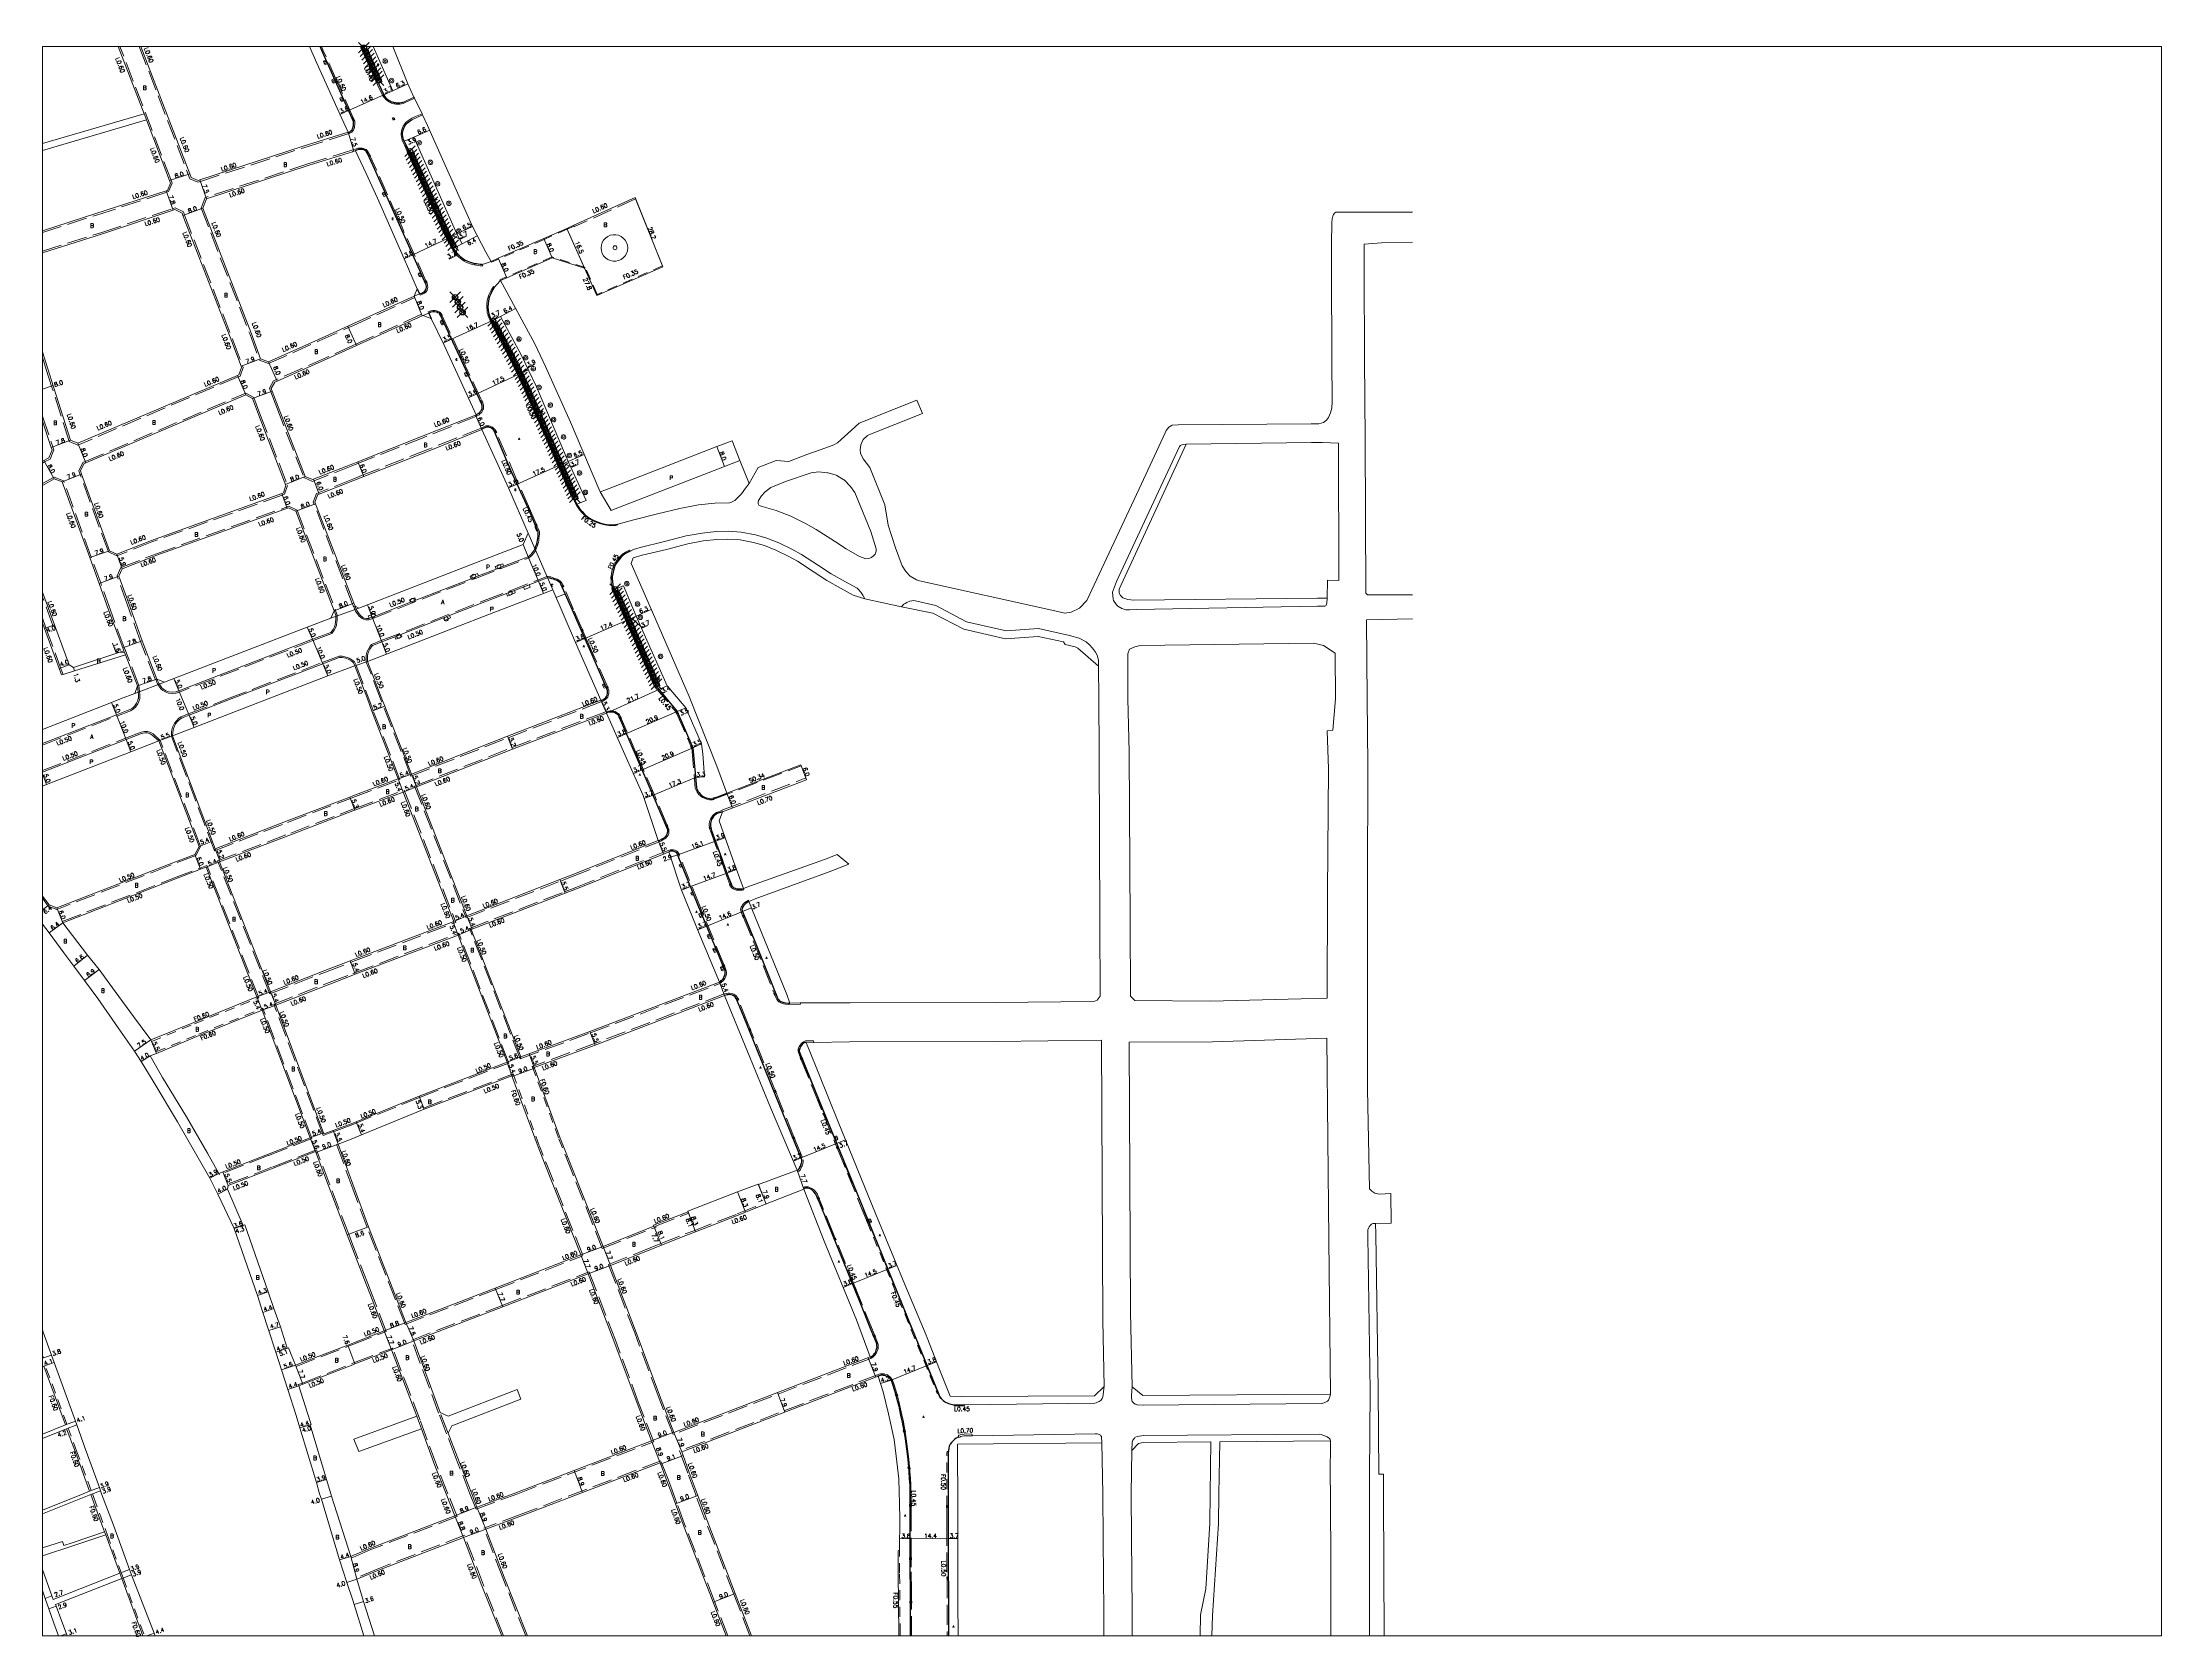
# Model space of a CAD drawing. Header units: metres. Extents: x -800 to 0, y -110400 to -109798.
import ezdxf

# ---------------------------------------------------------------- set-up
doc = ezdxf.new("R2010")
doc.units = ezdxf.units.M
doc.header["$LTSCALE"] = 2.5
doc.header["$PDMODE"] = 35
doc.header["$PDSIZE"] = 2
doc.linetypes.add('22320', pattern=[2.5, 1.5, -1])
doc.linetypes.add('22330', pattern=[4, 3, -1])
doc.layers.get('0').update_dxf_attribs({"lineweight": 0})
for name, color, linetype, lineweight in [('2101000', 7, 'Continuous', 0), ('2101001', 1, 'Continuous', 0), ('2102000', 4, 'Continuous', 0), ('2102001', 191, 'Continuous', 0), ('2213000', 3, 'Continuous', 0), ('2232000', 120, '22320', 0), ('2233000', 120, '22330', 0), ('2233300', 150, '22330', 0), ('2236000', 3, 'Continuous', 0), ('2238000', 3, 'Continuous', 0), ('9201100', 215, 'Continuous', 0), ('9201500', 222, 'Continuous', 0), ('9201600', 215, 'Continuous', 0), ('9202100', 82, 'Continuous', 0), ('9202200', 82, 'Continuous', 0), ('9203500', 155, 'Continuous', 0), ('999', 7, 'Continuous', 0)]:
    doc.layers.add(name, color=color, linetype=linetype, lineweight=lineweight)
for name, color, linetype in [('2227000', 14, 'Continuous'), ('2227100', 7, 'Continuous'), ('2235000', 13, 'Continuous'), ('6165200', 100, 'Continuous'), ('9107000', 139, 'Continuous')]:
    doc.layers.add(name, color=color, linetype=linetype)
doc.styles.add('Dm_Anotation', font='txt.shx', dxfattribs={"bigfont": 'pscdm.shx'})

# ---------------------------------------------------------------- blocks, each defined once
blk = doc.blocks.new('223800')
at = {"color": 0}
blk.add_circle((0, 0), 0.75, dxfattribs=at)

msp = doc.modelspace()

# ---------------------------------------------------------------- linework, layer by layer
at = {"layer": '2101000'}
for points in [[(-771.36, -109800), (-761.64, -109825.4)], [(-762.81, -109800), (-744.39, -109848.13), (-743.81, -109849.52), (-741.24, -109850.63), (-740.51, -109850.42), (-701.53, -109837.68), (-684.6, -109832.4)], [(-684.6, -109832.4), (-687.01, -109827.24), (-696.35, -109806.31), (-699.17, -109800)], [(-667.72, -109800), (-662.02, -109814.11), (-659.72, -109819.12)], [(-760.75, -109827.74), (-751.98, -109850.66), (-751.64, -109851.56), (-752.79, -109854.33)], [(-656.46, -109825.87), (-654.56, -109829.82), (-637.67, -109867.96), (-632.64, -109877.71), (-630.58, -109881.18)], [(-739.41, -109861.09), (-738.11, -109857.52), (-699.25, -109844.82), (-682.99, -109839.75), (-682.8, -109839.69)], [(-682.8, -109839.69), (-681.8, -109839.38)], [(-658.46, -109891.51), (-663.45, -109880.17), (-673.52, -109857.33), (-677.81, -109847.91), (-681.8, -109839.38)], [(-752.79, -109854.33), (-753.33, -109854.5), (-779.77, -109863.13), (-800, -109869.56)], [(-725.84, -109923.97), (-724.86, -109921.14), (-724.99, -109920.72), (-728.54, -109911.35), (-746.92, -109863.85), (-747.27, -109862.92), (-749.96, -109861.6), (-750.6, -109861.81), (-777.33, -109870.75), (-800, -109877.95)], [(-717.61, -109917.9), (-721.05, -109908.54), (-739.41, -109861.09)], [(-576.29, -109857.01), (-599.42, -109867.47), (-602.07, -109868.67), (-610.76, -109872.53)], [(-610.76, -109872.53), (-627.9, -109879.99), (-630.58, -109881.18)], [(-627.12, -109888.4), (-624.64, -109887.3), (-607.5, -109879.84), (-595.34, -109883.73), (-590.73, -109894.05), (-565.78, -109883.17)], [(-659.65, -109894.26), (-682.8, -109904.75), (-684.68, -109905.61), (-695.75, -109910.62), (-714.61, -109919.02)], [(-658.46, -109891.51), (-659.65, -109894.26)], [(-627.12, -109888.4), (-614.07, -109912.26), (-610.08, -109920.84), (-600.69, -109941.79), (-589.61, -109967.87), (-589.48, -109968.17)], [(-682.8, -109913.54), (-681.38, -109912.89), (-656.6, -109901.66)], [(-636.54, -109939.15), (-636.21, -109939.02), (-648.35, -109912.81), (-653.23, -109902.65), (-656.36, -109901.56), (-656.6, -109901.66)], [(-800, -109915.34), (-798, -109921.75), (-795.84, -109928.45), (-789.35, -109948.65), (-786.59, -109949.82), (-726.29, -109924.16), (-725.84, -109923.97)], [(-717.61, -109917.9), (-714.61, -109919.02)], [(-700.8, -109962.33), (-710.99, -109936.05), (-713.21, -109930.18), (-713.64, -109929.09), (-712.3, -109926.75), (-711.38, -109926.34), (-692.45, -109917.91), (-682.8, -109913.54)], [(-709.04, -109968.57), (-708.06, -109965.73), (-718.47, -109938.89), (-720.62, -109932.9), (-723.18, -109931.53), (-783.59, -109957.23), (-784.3, -109957.54), (-785.61, -109960.24), (-785.18, -109961.47), (-774.62, -109990.4)], [(-800, -109941.43), (-796.67, -109951.34), (-796.36, -109952.26)], [(-682.8, -109957.51), (-680.88, -109956.75), (-656.27, -109947.03), (-636.54, -109939.15)], [(-682.8, -109963.96), (-678.67, -109962.33), (-654.05, -109952.6), (-634.06, -109944.62)], [(-616.67, -109983.75), (-624.08, -109966.67), (-634.06, -109944.62)], [(-589.48, -109968.17), (-587.28, -109967.32), (-545.43, -109951.08), (-539.62, -109948.83), (-536.67, -109956.27), (-533.21, -109965.01)], [(-797.51, -109955.24), (-800, -109956.61)], [(-796.36, -109952.26), (-797.51, -109955.24)], [(-698.05, -109963.53), (-682.8, -109957.51)], [(-795.5, -109963.26), (-800, -109965.74)], [(-795.5, -109963.26), (-792.51, -109964.41), (-782.1, -109992.95), (-778.54, -110002.7), (-774.87, -110013.07), (-769.68, -110027.06), (-769.24, -110028.2)], [(-700.8, -109962.33), (-698.05, -109963.53)], [(-696.03, -109969.19), (-695.5, -109968.98), (-682.8, -109963.96)], [(-771.88, -109991.63), (-758.87, -109986.48), (-709.67, -109968.8), (-709.04, -109968.57)], [(-707.04, -109974.23), (-756.76, -109992.1), (-769.9, -109997.18)], [(-704.32, -109975.48), (-689.91, -110013.01), (-691.09, -110015.77), (-700.02, -110019.21), (-750.4, -110038.62), (-753.96, -110039.99)], [(-707.04, -109974.23), (-704.32, -109975.48)], [(-696.03, -109969.19), (-697.09, -109971.99), (-682.8, -110009.2)], [(-616.67, -109983.75), (-618.49, -109988.02)], [(-774.62, -109990.4), (-771.88, -109991.63)], [(-682.8, -110009.2), (-682.45, -110010.11), (-681.98, -110011.27), (-680.58, -110012.05), (-677.3, -110010.78), (-638.44, -109995.68), (-618.49, -109988.02)], [(-769.9, -109997.18), (-771.15, -109999.91)], [(-771.15, -109999.91), (-767.41, -110010.31), (-762.35, -110024.41), (-756.74, -110038.85), (-753.96, -110039.99)], [(-576.99, -109993.09), (-577.73, -109995.22), (-569.73, -110013.55), (-555.79, -110045.42), (-545.37, -110071.71), (-541.6, -110081.91)], [(-800, -110006.04), (-795.45, -110018.38), (-789.93, -110033.39), (-788.23, -110034.45), (-769.24, -110028.2)], [(-677.26, -110032.22), (-670.06, -110029.42), (-631.25, -110014.34), (-610.85, -110006.5), (-607.36, -110005.17)], [(-589.25, -110046.82), (-598.74, -110025.01), (-607.36, -110005.17)], [(-800, -110017.6), (-799.22, -110019.72), (-793.66, -110034.82), (-792.76, -110037.23)], [(-792.76, -110037.23), (-792.19, -110037.05), (-787.9, -110035.66), (-768.68, -110029.64)], [(-768.68, -110029.64), (-764.11, -110041.41)], [(-682, -110033.8), (-682.8, -110034.1), (-692.2, -110037.61), (-714.79, -110046.32)], [(-677.31, -110046.32), (-682, -110033.8)], [(-671.81, -110046.32), (-677.26, -110032.22)], [(-800, -110057.81), (-773.85, -110047.63), (-770.49, -110046.32)], [(-764.11, -110041.41), (-765.07, -110044.25), (-770.49, -110046.32)], [(-714.79, -110046.32), (-742.7, -110057.08), (-750.85, -110060.23)], [(-665.72, -110076.43), (-675.59, -110050.91), (-677.31, -110046.32)], [(-660.62, -110074.67), (-670.73, -110049.04), (-671.81, -110046.32)], [(-660.62, -110074.67), (-624.36, -110060.41), (-589.25, -110046.82)], [(-658.74, -110079.52), (-622.48, -110065.26), (-587.08, -110051.66)], [(-567.59, -110099.77), (-573.26, -110082.82), (-579.65, -110068.45), (-587.08, -110051.66)], [(-798.43, -110078.66), (-766.6, -110066.27), (-756.01, -110062.15)], [(-740.86, -110101.95), (-756.01, -110062.15)], [(-734.73, -110102.88), (-750.85, -110060.23)], [(-541.6, -110081.91), (-513.71, -110071.2)], [(-800, -110079.24), (-798.43, -110078.66)], [(-682.8, -110082.91), (-665.72, -110076.43)], [(-658.74, -110079.52), (-639.73, -110128.17)], [(-543.22, -110088.96), (-511.56, -110076.81)], [(-734.73, -110102.88), (-707.63, -110092.34), (-683.96, -110083.35), (-682.8, -110082.91)], [(-682.8, -110088.58), (-682.08, -110088.31), (-663.78, -110081.47)], [(-663.78, -110081.47), (-644.69, -110130.31)], [(-733.13, -110107.84), (-706.01, -110097.5), (-682.8, -110088.58)], [(-543.22, -110088.96), (-544.58, -110092.35), (-539.52, -110106.51), (-535.37, -110117.83), (-532.71, -110116.86)], [(-800, -110120.71), (-797.48, -110124.08), (-794.49, -110125.22), (-752.42, -110108.85), (-742.42, -110105.03), (-740.86, -110101.95)], [(-639.73, -110128.17), (-604.67, -110114.53), (-600.45, -110112.89), (-567.59, -110099.77)], [(-738.16, -110109.82), (-740.28, -110110.63), (-750.32, -110114.47), (-792.31, -110130.81), (-782.95, -110143.05), (-778.57, -110148.45), (-772.58, -110156.69), (-765.6, -110166.13), (-759.03, -110175.05)], [(-718.99, -110158.82), (-738.16, -110109.82)], [(-713.94, -110156.92), (-733.13, -110107.84)], [(-638.09, -110133.32), (-602.68, -110119.66), (-598.42, -110118), (-565.55, -110104.87), (-563.52, -110104.07)], [(-544.45, -110153.19), (-551.84, -110135.53), (-558.77, -110118.45), (-563.52, -110104.07)], [(-530.88, -110121.81), (-533.26, -110122.78), (-519.02, -110157.82), (-517.88, -110161.1), (-513.95, -110161.07)], [(-800, -110131.3), (-797.44, -110134.65), (-791.85, -110142.1), (-788.07, -110147.21), (-784.11, -110152.56), (-779.03, -110159.42), (-771.37, -110170.42), (-765.21, -110179.31), (-762.73, -110183.18), (-758.13, -110190.65), (-748.98, -110205.99), (-736.83, -110227.23), (-733.72, -110233.2), (-727.61, -110246.26), (-718.8, -110271.53), (-716.74, -110277.92), (-714.74, -110284.12), (-711.92, -110292.84), (-709.74, -110299.6), (-707.31, -110306.95), (-704.18, -110316.82), (-702.76, -110321.49), (-696.53, -110342.03), (-695.33, -110346.32)], [(-682.8, -110144.83), (-644.69, -110130.31)], [(-682.8, -110150.61), (-681.87, -110150.25), (-643.05, -110135.46)], [(-624.6, -110183.46), (-643.05, -110135.46)], [(-619.39, -110181.4), (-638.09, -110133.32)], [(-713.94, -110156.92), (-693.38, -110148.86), (-683.8, -110145.21), (-682.8, -110144.83)], [(-711.93, -110161.93), (-691.53, -110153.93), (-682.8, -110150.61)], [(-759.03, -110175.05), (-742.85, -110168.39), (-718.99, -110158.82)], [(-619.39, -110181.4), (-593.28, -110171.82), (-544.45, -110153.19)], [(-542.48, -110158.22), (-591.32, -110176.95), (-614.3, -110185.39)], [(-515.09, -110224.15), (-525.17, -110200.53), (-542.48, -110158.22)], [(-759.32, -110181.09), (-756.92, -110180.13), (-740.76, -110173.37), (-716.98, -110163.83)], [(-698.94, -110211.95), (-716.98, -110163.83)], [(-693.73, -110210.45), (-711.93, -110161.93)], [(-508.72, -110175.97), (-511.71, -110176.07), (-510.54, -110178.75), (-499.58, -110205.94), (-485.48, -110240.55), (-478.61, -110257.32), (-474.43, -110267.3), (-466.42, -110286.46), (-465.98, -110287.5), (-461.33, -110299.47), (-457.3, -110309.49), (-452.88, -110309.59)], [(-733.37, -110225.43), (-737.73, -110217.83), (-745.61, -110204.03), (-754.69, -110189.15), (-759.32, -110181.09)], [(-682.8, -110206.41), (-657.82, -110196.25), (-624.6, -110183.46)], [(-655.93, -110201.2), (-622.73, -110188.53)], [(-622.73, -110188.53), (-612.89, -110215.33), (-610.4, -110221.61), (-596.72, -110256.15)], [(-614.3, -110185.39), (-604.48, -110212.12), (-601.72, -110219.07), (-588.3, -110252.97)], [(-682.8, -110206.41), (-690.29, -110209.18), (-693.73, -110210.45)], [(-682.8, -110212.21), (-679.53, -110210.9), (-655.93, -110201.2)], [(-698.94, -110211.95), (-714.97, -110218.24), (-733.37, -110225.43)], [(-682.8, -110212.21), (-688.39, -110214.33)], [(-682.8, -110229.5), (-688.39, -110214.33)], [(-696.93, -110217.18), (-712.92, -110223.45), (-729.9, -110229.98)], [(-682.8, -110254.11), (-684.93, -110248.59), (-696.93, -110217.18)], [(-729.9, -110229.98), (-730.17, -110231.35)], [(-704.42, -110297.84), (-707.08, -110291.24), (-707.55, -110291.4), (-710.07, -110283.28), (-712.6, -110276.42), (-714.75, -110270.09), (-723.57, -110244.79), (-724.23, -110245.03), (-730.17, -110231.35)], [(-662.75, -110281.65), (-676.86, -110245.61), (-682.8, -110229.5)], [(-588.3, -110252.97), (-569.14, -110245.32), (-569.29, -110244.95), (-556.23, -110239.86), (-556.3, -110239.67), (-537.66, -110232.36), (-529.75, -110229.43), (-529.67, -110229.62), (-515.09, -110224.15)], [(-585.52, -110260.15), (-570.33, -110254.08), (-566.28, -110252.47), (-557.08, -110248.79), (-553.45, -110247.46), (-537.93, -110241.43), (-530.59, -110238.46), (-512.52, -110231.41)], [(-487.49, -110294.69), (-492.72, -110280.73), (-504.91, -110251.02), (-512.52, -110231.41)], [(-670.93, -110284.87), (-676.12, -110271.43), (-677.76, -110267.19), (-682.8, -110254.11)], [(-662.75, -110281.65), (-629.09, -110268.69), (-596.72, -110256.15)], [(-659.82, -110288.67), (-626.16, -110275.81), (-593.94, -110263.33)], [(-570, -110326.35), (-575.49, -110312.17), (-584.24, -110288.57), (-593.94, -110263.33)], [(-561.57, -110323.18), (-567.02, -110309.12), (-575.81, -110285.41), (-585.52, -110260.15)], [(-777.63, -110346.32), (-778.03, -110345.26), (-778.49, -110343.99), (-783.79, -110329.27), (-786.94, -110320.3), (-787.45, -110318.9), (-795.6, -110296.83), (-796.59, -110294.01), (-799.65, -110285.38), (-800, -110284.52)], [(-682.8, -110289.46), (-670.93, -110284.87)], [(-704.42, -110297.84), (-684.75, -110290.21), (-682.8, -110289.46)], [(-682.8, -110297.61), (-682.04, -110297.31), (-668.16, -110292.06)], [(-658.64, -110317.07), (-668.16, -110292.06)], [(-649.87, -110315.67), (-659.82, -110288.67)], [(-487.49, -110294.69), (-561.57, -110323.18)], [(-791.29, -110320.34), (-799.45, -110298.23)], [(-703.13, -110305.59), (-701.68, -110305.03), (-682.8, -110297.61)], [(-484.52, -110302.01), (-558.67, -110330.52)], [(-476.75, -110400), (-476.75, -110399.04), (-476.94, -110376.23), (-476.97, -110367.89), (-476.38, -110367.6), (-476.3, -110356.03), (-476.5, -110349.88), (-476.61, -110345.59), (-476.73, -110340.76), (-477.67, -110332.17), (-478.48, -110325.92), (-480.61, -110316.14), (-482.65, -110307.87), (-484.52, -110302.01)], [(-691.15, -110346.32), (-692.79, -110340.91), (-698.94, -110320.33), (-698.55, -110320.22), (-699.99, -110315.5), (-703.13, -110305.59)], [(-782.16, -110345.34), (-787.53, -110330.68), (-790.87, -110321.78)], [(-647.55, -110346.32), (-651.81, -110335.62), (-656.89, -110321.77)], [(-637.94, -110346.32), (-643.45, -110332.29), (-646.85, -110323.47)], [(-622.27, -110346.32), (-570, -110326.35)], [(-454.52, -110327.66), (-454.55, -110327.88), (-454.36, -110351.68), (-454.38, -110386.95), (-454.31, -110400)], [(-566.85, -110334.67), (-619.1, -110354.64), (-632.56, -110359.66)], [(-562.44, -110346.32), (-564.24, -110341.46), (-566.85, -110334.67)], [(-552.85, -110346.32), (-555.8, -110338.34), (-558.17, -110331.9), (-558.67, -110330.52)], [(-776.5, -110360.75), (-776.9, -110359.66), (-781.19, -110347.98), (-781.69, -110346.61)], [(-777.63, -110346.32), (-773.15, -110358.24), (-767.12, -110374.97), (-766.39, -110376.98), (-757.82, -110398.93), (-757.42, -110400)], [(-695.33, -110346.32), (-694.69, -110348.42), (-687.8, -110371.31), (-685.08, -110379.82), (-682.8, -110386.51)], [(-691.15, -110346.32), (-690.86, -110347.25), (-683.59, -110370.02)], [(-644.25, -110354.61), (-647.55, -110346.32)], [(-635.94, -110351.42), (-637.94, -110346.32)], [(-635.94, -110351.42), (-622.27, -110346.32)], [(-541.9, -110400), (-546.82, -110387.21), (-558.13, -110357.98), (-561.04, -110350.11), (-562.44, -110346.32)], [(-532.26, -110400), (-538.43, -110383.96), (-549.72, -110354.78), (-552.6, -110346.99), (-552.85, -110346.32)], [(-682.8, -110369.68), (-676.17, -110366.84), (-644.25, -110354.61)], [(-616.9, -110400), (-625.68, -110377.8), (-632.56, -110359.66)], [(-770.78, -110376.3), (-776.11, -110361.84)], [(-681.27, -110378.61), (-672.8, -110375.08), (-641, -110362.79)], [(-626.58, -110400), (-634.07, -110381.04), (-641, -110362.79)], [(-795.95, -110386.22), (-796.38, -110384.92), (-800, -110374.9)], [(-683.59, -110370.02), (-682.8, -110369.68)], [(-800, -110382.91), (-798.92, -110385.84), (-797.51, -110389.77), (-795.64, -110395.19), (-793.94, -110400)], [(-762.11, -110400), (-770.06, -110378.3)], [(-681.27, -110378.61), (-678.82, -110387.03), (-674.6, -110400)], [(-790.65, -110400), (-790.94, -110399.18), (-792.69, -110394.54), (-794.77, -110388.81), (-794.99, -110388.2)], [(-682.8, -110386.51), (-682.26, -110388.11), (-678.61, -110400)]]:
    msp.add_lwpolyline(points, dxfattribs=at)
msp.add_lwpolyline([(-584.59, -109871.08), (-585.62, -109871.29), (-586.58, -109871.72), (-587.43, -109872.34), (-588.13, -109873.12), (-588.65, -109874.03), (-588.98, -109875.02), (-589.09, -109876.07), (-588.98, -109877.11), (-588.65, -109878.11), (-588.13, -109879.02), (-587.43, -109879.8), (-586.58, -109880.42), (-585.62, -109880.84), (-584.59, -109881.06), (-583.54, -109881.06), (-582.51, -109880.84), (-581.56, -109880.42), (-580.71, -109879.8), (-580, -109879.02), (-579.48, -109878.11), (-579.16, -109877.11), (-579.05, -109876.07), (-579.16, -109875.02), (-579.48, -109874.03), (-580, -109873.12), (-580.71, -109872.34), (-581.56, -109871.72), (-582.51, -109871.29), (-583.54, -109871.08)], close=True, dxfattribs=at)
at = {"layer": '2101001'}
for points in [[(-656.46, -109825.87), (-656.69, -109825.41), (-659.52, -109819.55), (-659.72, -109819.12)], [(-565.78, -109883.17), (-565.91, -109882.85), (-576.07, -109857.56), (-576.29, -109857.01)], [(-513.71, -110071.2), (-511.56, -110076.81)]]:
    msp.add_lwpolyline(points, dxfattribs=at)
at = {"layer": '2102000'}
for points in [[(-800, -109836.63), (-761.64, -109825.4)], [(-800, -109839.23), (-760.75, -109827.74)], [(-313.33, -109874.57), (-313.3, -109866.54), (-313.13, -109865.11), (-312.92, -109864.04), (-312.61, -109863.44), (-312.11, -109862.85), (-311.68, -109862.54), (-282.8, -109862.55)], [(-316.4, -109941.95), (-315.2, -109941.03), (-314.48, -109940.02), (-313.76, -109938.28), (-313.3, -109936.5), (-313.1, -109934.13), (-313.24, -109918.2), (-313.41, -109884.54), (-313.33, -109874.57)], [(-300.45, -110006.4), (-300.64, -109948.16), (-300.89, -109918.04), (-301.06, -109884.59), (-300.98, -109874.61)], [(-300.98, -109874.61), (-294.52, -109874.14), (-282.8, -109873.91)], [(-501.26, -109950.41), (-499.89, -109949.6), (-498.49, -109948.42), (-494.63, -109945), (-491.65, -109942.23), (-469.86, -109933.47)], [(-491.31, -109952.29), (-491.09, -109950.39), (-490.31, -109948.62), (-490.19, -109948.44), (-488.69, -109946.98), (-488.62, -109946.93), (-467.81, -109938.57)], [(-316.4, -109941.95), (-318.14, -109942.43), (-321.06, -109942.46), (-371.3, -109942.84), (-373.5, -109943.01), (-374.77, -109943.69), (-374.83, -109943.74), (-375.73, -109944.99), (-376.19, -109945.86), (-385.06, -109965.06), (-401.04, -109999.2), (-405.69, -110009.14), (-408.53, -110012.09), (-411.69, -110013.56), (-413.99, -110013.94), (-418.92, -110012.77), (-468.91, -110001.77), (-470.06, -110001.36)], [(-533.21, -109965.01), (-529.78, -109959), (-522.94, -109956.26), (-518.28, -109956.62), (-511.4, -109954.07), (-506.44, -109952.3), (-502.86, -109951.06), (-501.26, -109950.41)], [(-368.23, -109950.08), (-393.55, -110004.86), (-393.48, -110006.35), (-392.99, -110007.29), (-392.13, -110008.13)], [(-310.67, -109949.74), (-316.73, -109949.54), (-320.86, -109949.46), (-368.23, -109950.08)], [(-314.96, -110008.26), (-314.85, -110001.54), (-310.64, -110001.57), (-310.67, -109949.74)], [(-491.31, -109952.29), (-491.13, -109953.49), (-490.22, -109955.66), (-487.67, -109958.97), (-481.94, -109973.1), (-480.67, -109980.7), (-478, -109989.28), (-475.4, -109996.04), (-474.04, -109998.18), (-472.38, -110000), (-470.06, -110001.36)], [(-529.62, -109971.35), (-528.54, -109969.68), (-527.19, -109968.12), (-525, -109966.5), (-519.43, -109964.29), (-509.81, -109960.93), (-506.99, -109960.59), (-503.66, -109960.93), (-503.36, -109960.99), (-500.4, -109961.86), (-500.09, -109962), (-497.4, -109963.6), (-497.37, -109963.63), (-495.01, -109965.96), (-494.88, -109966.12), (-493.32, -109968.44), (-487.26, -109983.08), (-485.23, -109989.63), (-485.31, -109990.53), (-485.64, -109991.6), (-486.22, -109992.28), (-487.04, -109992.97), (-488.08, -109993.34), (-489.2, -109993.47)], [(-529.62, -109971.35), (-529.8, -109972.06), (-529.75, -109972.69), (-529.5, -109973.18), (-529.05, -109973.39), (-528.29, -109973.64)], [(-528.29, -109973.64), (-522.98, -109975.13), (-517.48, -109977.29), (-511.98, -109980.04), (-507.84, -109982.33), (-500.95, -109986.74), (-496.53, -109989.7), (-491.51, -109992.49), (-489.2, -109993.47)], [(-576.99, -109993.09), (-573.61, -109992.1), (-564.45, -109989.84), (-556.37, -109987.74), (-550.51, -109986.67), (-545.39, -109986.11), (-541.22, -109985.99), (-536.63, -109986.31), (-531.5, -109987.28), (-527.45, -109988.42), (-523.17, -109990.09), (-518.5, -109992.43), (-515, -109994.36), (-508.63, -109998.45), (-503.83, -110001.66), (-498.5, -110004.62), (-493.92, -110007.15)], [(-493.92, -110007.15), (-489.52, -110008.57), (-475.65, -110011.54), (-463.83, -110013.92), (-452.15, -110020.02), (-436.44, -110023.56), (-424.15, -110022.74), (-414.52, -110024.78), (-413.93, -110025.75), (-410.12, -110026.58), (-409.06, -110027.15), (-401.31, -110033.88)], [(-300.45, -110006.4), (-299.78, -110007.06), (-282.81, -110007.01)], [(-392.13, -110008.13), (-390.22, -110008.73), (-388.01, -110008.98), (-318.62, -110008.26), (-314.96, -110008.26)], [(-300.09, -110016.44), (-282.81, -110016.1)], [(-299.86, -110046.33), (-300.09, -110016.44)], [(-390.24, -110046.33), (-390.22, -110029.32), (-389.57, -110027.57), (-387.63, -110026.58), (-385.59, -110026.1), (-320.12, -110025.28), (-316.36, -110026.16), (-312, -110029.03)], [(-311.86, -110046.33), (-312, -110029.03)], [(-401.31, -110033.88), (-401.16, -110046.33)], [(-400.67, -110158.54), (-400.79, -110130.59), (-401.07, -110066.23), (-401.16, -110046.33)], [(-389.29, -110158.57), (-389.4, -110130.62), (-389.69, -110066.26), (-390.24, -110046.33)], [(-314.56, -110072.65), (-314.99, -110058.37), (-312.88, -110058.13), (-311.86, -110046.33)], [(-299.67, -110071.16), (-299.86, -110046.33)], [(-299.67, -110071.16), (-299.73, -110117.19), (-299.77, -110193.77), (-299.04, -110231.22)], [(-314.56, -110072.65), (-314.88, -110119.42), (-315.06, -110159.25)], [(-532.71, -110116.86), (-504.8, -110106.87), (-499.98, -110105.01)], [(-530.88, -110121.81), (-503, -110111.53), (-495.56, -110108.67)], [(-403.08, -110160.48), (-401.83, -110160.06), (-400.67, -110158.54)], [(-315.06, -110159.25), (-359.01, -110160.34), (-387.57, -110160.1), (-389.29, -110158.57)], [(-513.95, -110161.07), (-495.03, -110160.97), (-440.31, -110160.92), (-403.08, -110160.48)], [(-508.72, -110175.97), (-495.37, -110175.7), (-440.65, -110175.65), (-400.16, -110175.18)], [(-400.16, -110175.18), (-399.66, -110280.91), (-399.21, -110305.8), (-402.89, -110309.38)], [(-315.1, -110174.34), (-358.23, -110175.73), (-389.76, -110175.81)], [(-389.76, -110175.81), (-389.27, -110277.84), (-388.6, -110306.01)], [(-313.79, -110308.79), (-314.33, -110250.32), (-315.1, -110174.34)], [(-291, -110232.95), (-295.23, -110233.2), (-297.02, -110232.88), (-298.18, -110232.18), (-299.04, -110231.22)], [(-296.75, -110244.26), (-290.81, -110244.22)], [(-295.71, -110306.97), (-296.6, -110248.41), (-296.75, -110244.26)], [(-800, -110298.45), (-799.45, -110298.23)], [(-646.86, -110316.99), (-620.83, -110306.93)], [(-645.42, -110320.73), (-619.39, -110310.67)], [(-452.88, -110309.59), (-402.89, -110309.38)], [(-388.6, -110306.01), (-384.55, -110309.29)], [(-384.55, -110309.29), (-313.79, -110308.79)], [(-295.71, -110306.97), (-295.49, -110339), (-293.7, -110338.98)], [(-658.64, -110317.07), (-682.37, -110325.76)], [(-649.87, -110315.67), (-646.86, -110316.99)], [(-800, -110323.9), (-791.29, -110320.34)], [(-800, -110325.52), (-790.87, -110321.78)], [(-656.89, -110321.77), (-680.55, -110330.43)], [(-646.85, -110323.47), (-645.42, -110320.73)], [(-454.52, -110327.66), (-400.09, -110327.15)], [(-399.64, -110346.33), (-400.09, -110327.15)], [(-388.73, -110329.95), (-386.2, -110327.37), (-384.5, -110326.96)], [(-384.5, -110326.96), (-358.96, -110326.73)], [(-359.16, -110346.33), (-358.96, -110326.73)], [(-355.87, -110346.33), (-355.58, -110326.69)], [(-355.58, -110326.69), (-313.75, -110326.3)], [(-313.82, -110339.64), (-313.75, -110326.3)], [(-388.94, -110346.33), (-388.73, -110329.95)], [(-313.79, -110346.33), (-313.82, -110339.64)], [(-293.7, -110338.98), (-293.68, -110346.33)], [(-800, -110352.53), (-784.6, -110346.32)], [(-800, -110353.98), (-781.69, -110346.61)], [(-784.6, -110346.32), (-782.16, -110345.34)], [(-399.64, -110346.33), (-399.53, -110363.44), (-399.35, -110391.2), (-399.32, -110400)], [(-388.63, -110400), (-388.65, -110390.68), (-388.83, -110362.91), (-388.94, -110346.33)], [(-363, -110400), (-362.79, -110392.07), (-360.84, -110382.21), (-359.27, -110357.38), (-359.16, -110346.33)], [(-358.5, -110400), (-358.29, -110392.28), (-356.03, -110357.53), (-355.87, -110346.33)], [(-313.59, -110400), (-313.66, -110374.4), (-313.79, -110346.33)], [(-293.54, -110400), (-293.61, -110374.67), (-293.68, -110346.33)], [(-776.5, -110360.75), (-788.78, -110364.83), (-791.87, -110365.83), (-792.39, -110364.35), (-800, -110366.71)], [(-776.11, -110361.84), (-788.47, -110365.95), (-800, -110369.82)], [(-795.95, -110386.22), (-770.78, -110376.3)], [(-794.99, -110388.2), (-779.29, -110381.93), (-770.06, -110378.3)]]:
    msp.add_lwpolyline(points, dxfattribs=at)
at = {"layer": '2102001'}
for points in [[(-467.81, -109938.57), (-469.86, -109933.47)], [(-495.56, -110108.67), (-499.98, -110105.01)], [(-290.81, -110244.22), (-291, -110232.95)], [(-619.39, -110310.67), (-620.83, -110306.93)], [(-682.37, -110325.76), (-680.55, -110330.43)]]:
    msp.add_lwpolyline(points, dxfattribs=at)
at = {"layer": '2213000'}
for points in [[(-684.6, -109832.4), (-684.53, -109832.57), (-683.9, -109832.19), (-683.5, -109831.91), (-683.19, -109831.58), (-682.93, -109831.15), (-682.78, -109830.78), (-682.68, -109830.41), (-682.59, -109829.97), (-682.55, -109829.51), (-682.51, -109829.08), (-682.52, -109828.71), (-682.6, -109828.33), (-694.5, -109801.53), (-695.19, -109800)], [(-679.35, -109800), (-673.04, -109814.31), (-671.12, -109818.25), (-671.05, -109818.41), (-670.8, -109818.81), (-670.43, -109819.26), (-670.09, -109819.64), (-669.62, -109820.02), (-669.14, -109820.36), (-668.71, -109820.6), (-668.41, -109820.75), (-667.98, -109820.92), (-667.54, -109821.07), (-667.23, -109821.15), (-666.86, -109821.22), (-666.48, -109821.28), (-666.06, -109821.31), (-665.6, -109821.32), (-665.07, -109821.28), (-664.56, -109821.21), (-663.94, -109821.06), (-663.46, -109820.9)], [(-663.46, -109820.9), (-659.72, -109819.12)], [(-633.94, -109882.28), (-634.74, -109882.28), (-635.5, -109882.2), (-636.1, -109882.12), (-636.69, -109882.01), (-637.08, -109881.93), (-637.53, -109881.84), (-637.87, -109881.75), (-638.34, -109881.61), (-639.02, -109881.35), (-639.7, -109881.08), (-640.53, -109880.64), (-641.4, -109880.07), (-641.99, -109879.6), (-642.58, -109879.07), (-642.99, -109878.65), (-643.53, -109878.06), (-643.94, -109877.51), (-644.38, -109876.92), (-644.75, -109876.32), (-646.85, -109872.35), (-648.17, -109869.84), (-653.95, -109856.96), (-662.7, -109837.32), (-663.65, -109835.19), (-663.85, -109834.57), (-663.95, -109834.04), (-664, -109833.39), (-664.02, -109832.74), (-663.96, -109832.13), (-663.83, -109831.55), (-663.6, -109830.89), (-663.34, -109830.35), (-663.04, -109829.86), (-662.78, -109829.48), (-662.49, -109829.14), (-662.23, -109828.88), (-661.71, -109828.46), (-661.06, -109828.02), (-660.31, -109827.58)], [(-660.31, -109827.58), (-658.91, -109826.95), (-656.46, -109825.87)], [(-657.63, -109893.45), (-657.29, -109893.3), (-656.78, -109893.1), (-656.41, -109892.93), (-656.01, -109892.7), (-655.68, -109892.45), (-655.44, -109892.12), (-655.24, -109891.78), (-655.09, -109891.37), (-655.05, -109890.91), (-655.06, -109890.46), (-655.14, -109890.01), (-655.2, -109889.74), (-660.12, -109878.7), (-664.69, -109868.44), (-674.48, -109846.51), (-677.28, -109840.36), (-677.61, -109839.81), (-677.81, -109839.56), (-678.08, -109839.36), (-678.37, -109839.17), (-678.64, -109839.05), (-678.88, -109838.97), (-679.21, -109838.89), (-679.63, -109838.86), (-680.04, -109838.86), (-680.71, -109838.91), (-681.85, -109839.28), (-681.8, -109839.38)], [(-630.58, -109881.18), (-631.68, -109881.61), (-632.77, -109881.98), (-633.94, -109882.28)], [(-659.65, -109894.26), (-657.63, -109893.45)], [(-629.43, -109891.06), (-629.91, -109891.84), (-630.4, -109892.71), (-630.88, -109893.64), (-631.16, -109894.37), (-631.29, -109894.75), (-631.45, -109895.46), (-631.59, -109896.09), (-631.75, -109897.19), (-631.79, -109898.25), (-631.66, -109899.65), (-631.56, -109900.29), (-631.42, -109900.9), (-631.19, -109901.68), (-630.89, -109902.51), (-630.57, -109903.19), (-630.35, -109903.62), (-622.97, -109917.65), (-620.53, -109922.71), (-614.51, -109936.07), (-608.87, -109948.92), (-604.82, -109958.12), (-598.61, -109972.21), (-598.01, -109973.25), (-597.24, -109974.37), (-596.26, -109975.61), (-595.31, -109976.6), (-594.25, -109977.51), (-593.23, -109978.19), (-592.28, -109978.73), (-591.26, -109979.23), (-590.22, -109979.63), (-589.17, -109979.97), (-587.62, -109980.33), (-586.14, -109980.57), (-585.01, -109980.62), (-583.71, -109980.52), (-582.91, -109980.36)], [(-629.43, -109891.06), (-627.12, -109888.4)], [(-656.36, -109901.56), (-654.17, -109900.65)], [(-635.41, -109938.57), (-634.76, -109937.98), (-634.58, -109937.72), (-634.35, -109937.37), (-634.17, -109936.97), (-634.04, -109936.63), (-633.97, -109936.28), (-633.94, -109935.91), (-634.01, -109935.49), (-634.19, -109934.85), (-649.97, -109900.98), (-650.23, -109900.73), (-650.67, -109900.52), (-651.06, -109900.36), (-651.4, -109900.26), (-651.95, -109900.14), (-652.57, -109900.15), (-653.3, -109900.27), (-653.94, -109900.55), (-654.17, -109900.65)], [(-614.07, -109989.75), (-613.84, -109989.14), (-613.57, -109988.38), (-613.36, -109987.75), (-613.21, -109987.11), (-613.1, -109986.4), (-612.97, -109985.62), (-612.88, -109984.89), (-612.79, -109984.01), (-612.82, -109983.35), (-613, -109982.8), (-613.17, -109982.34), (-616.51, -109974.6), (-620.79, -109965.21), (-622.99, -109960.39), (-629.47, -109945.16), (-629.83, -109944.65), (-630.11, -109944.41), (-630.38, -109944.22), (-630.7, -109944.03), (-631.09, -109943.87), (-631.41, -109943.76), (-631.71, -109943.71), (-632.09, -109943.69), (-632.46, -109943.75), (-634.1, -109944.52), (-634.06, -109944.62)], [(-368.23, -109950.08), (-369.2, -109950.26), (-369.83, -109950.41), (-370.37, -109950.63), (-370.8, -109950.97), (-378.72, -109968.04), (-394.55, -110002.01)], [(-585.32, -109975.18), (-584.39, -109974.77), (-542.54, -109958.54), (-536.67, -109956.27)], [(-582.91, -109980.36), (-582.28, -109980.23), (-577.26, -109978.86), (-567.81, -109976.46), (-559.38, -109974.37), (-552.27, -109973.07), (-546.18, -109972.44), (-540.6, -109972.23), (-540.06, -109972.1), (-539.33, -109971.82), (-538.62, -109971.36), (-537.6, -109970.46), (-536.09, -109968.94), (-534.55, -109966.79), (-533.21, -109965.01)], [(-492.47, -110004.52), (-496.89, -110002.09), (-502.27, -109999.1), (-506.99, -109995.93), (-513.47, -109991.78), (-517.1, -109989.78), (-521.95, -109987.35), (-526.49, -109985.57), (-530.8, -109984.35), (-536.25, -109983.32), (-541.16, -109982.99), (-545.6, -109983.12), (-550.94, -109983.7), (-557.01, -109984.8), (-565.2, -109986.93), (-574.39, -109989.2), (-576.84, -109989.92), (-578.05, -109990.5), (-578.16, -109990.57)], [(-681.98, -110011.27), (-681.71, -110012.1), (-681.34, -110012.92), (-680.05, -110014.68), (-679, -110015.54), (-678.6, -110015.76), (-677.81, -110015.93), (-676.83, -110015.96), (-676.62, -110015.88), (-675.49, -110015.44), (-674.13, -110014.91), (-660.99, -110009.8), (-659.03, -110009.04), (-638.17, -110000.93), (-636.69, -110000.36), (-635.39, -109999.86), (-628.67, -109997.28), (-625.88, -109996.21), (-616.58, -109992.64), (-615.75, -109991.89), (-615.17, -109991.2), (-614.3, -109990.15), (-614.07, -109989.75)], [(-578.16, -109990.57), (-579.57, -109991.27), (-580.65, -109991.97), (-581.69, -109992.96), (-582.69, -109994.16), (-583.36, -109995.24), (-583.98, -109996.48), (-584.44, -109997.81), (-584.71, -109999.02), (-584.86, -110000.06), (-584.89, -110001.09), (-584.83, -110002.04), (-584.7, -110003.2), (-584.49, -110004.16), (-584.25, -110005), (-583.97, -110005.74), (-583.18, -110007.57), (-579.28, -110016.55), (-578.69, -110017.92), (-570.98, -110035.49), (-568.36, -110041.47), (-560.37, -110051.04), (-554.43, -110064.71), (-553.07, -110079.85), (-552.92, -110080.38), (-552.72, -110080.81), (-552.44, -110081.25), (-552.12, -110081.69), (-551.83, -110082.04), (-551.44, -110082.43), (-551.02, -110082.79), (-550.52, -110083.12), (-550.04, -110083.39), (-549.42, -110083.63), (-548.76, -110083.82), (-548.13, -110083.94), (-547.58, -110083.99), (-547.04, -110083.97), (-546.58, -110083.86), (-546.66, -110083.65)], [(-677.26, -110032.22), (-677.33, -110030.97), (-677.29, -110029.94), (-677.14, -110029.34), (-676.76, -110028.28), (-676.39, -110027.53), (-675.86, -110026.71), (-675.4, -110026.13), (-671.87, -110024.76), (-666.92, -110022.83), (-664.63, -110021.94), (-648.58, -110015.71), (-646.29, -110014.82), (-633, -110009.65), (-624.84, -110006.52), (-621.84, -110005.37), (-612.76, -110001.88), (-609.36, -110000.58)], [(-589.25, -110046.82), (-589.19, -110046.96), (-588.44, -110046.61), (-587.93, -110046.28), (-587.52, -110045.98), (-587.28, -110045.73), (-587.04, -110045.36), (-586.84, -110044.91), (-586.64, -110044.08), (-586.61, -110043.56), (-586.65, -110043.12), (-586.87, -110042.52), (-587.17, -110041.84), (-593.39, -110027.67), (-595.23, -110023.48), (-599.91, -110012.81), (-604.24, -110002.93), (-604.43, -110002.64), (-604.81, -110002.27), (-605.37, -110001.87), (-605.86, -110001.59), (-607.04, -110001.13), (-607.65, -110000.93), (-608.1, -110000.81), (-608.61, -110000.68), (-609.36, -110000.58)], [(-492.47, -110004.52), (-491.93, -110005.06), (-491.01, -110005.97), (-490.28, -110007.18), (-489.52, -110008.57)], [(-314.96, -110008.26), (-315.12, -110010.16), (-315.32, -110010.93), (-315.5, -110011.11), (-315.85, -110011.26), (-318.59, -110011.26), (-386.96, -110012.52), (-389.56, -110012.69), (-390.95, -110012.67), (-392.55, -110012.13), (-394.01, -110011.3), (-394.56, -110010.82), (-395.61, -110009.18), (-395.81, -110008.63), (-396.05, -110006.02), (-394.55, -110002.01)], [(-691.1, -110021.21), (-690.23, -110020.04), (-689.74, -110019.05), (-689.49, -110018.32), (-689.32, -110017.21), (-689.26, -110016.32), (-689.21, -110015.65), (-689.27, -110014.72), (-689.48, -110014.11), (-689.91, -110013.01)], [(-401.31, -110033.88), (-401.35, -110031.62), (-401.86, -110029.82), (-402.51, -110028.64), (-403.54, -110027.2), (-404.78, -110025.84), (-406, -110024.75), (-408.58, -110023.38), (-412.24, -110022.34), (-423.92, -110019.72), (-436.21, -110020.54), (-451.11, -110017.18), (-462.78, -110011.08), (-470.97, -110009.17), (-471.75, -110009.27), (-472.48, -110009.45), (-473.65, -110009.9), (-474.33, -110010.25), (-474.78, -110010.55), (-475.2, -110010.91), (-475.65, -110011.54)], [(-756.74, -110038.85), (-756.08, -110040.39), (-754.86, -110042.11), (-754.26, -110042.68), (-753.46, -110043.23), (-752.25, -110043.65), (-750.87, -110043.81), (-749.65, -110043.69), (-748.46, -110043.23), (-698.06, -110023.81), (-691.1, -110021.21)], [(-682.8, -110032.47), (-683.45, -110031.94), (-684.37, -110031.4), (-685.46, -110030.98), (-686.83, -110030.71), (-687.91, -110030.72), (-694.15, -110033.01), (-728.69, -110046.32)], [(-682, -110033.8), (-682.58, -110032.65), (-682.8, -110032.46)], [(-800, -110063.18), (-772.04, -110052.29), (-767.01, -110050.33), (-765.99, -110049.75), (-765.27, -110049.07), (-764.43, -110047.95), (-764.07, -110047.14), (-763.8, -110046.32)], [(-764.11, -110041.41), (-763.81, -110043.73), (-763.69, -110044.69), (-763.69, -110045.23), (-763.75, -110046.17), (-763.8, -110046.32)], [(-748.28, -110054.1), (-747.25, -110053.48), (-744.6, -110052.46), (-728.69, -110046.32)], [(-750.85, -110060.23), (-750.79, -110058.92), (-750.67, -110058.13), (-750.41, -110057.18), (-750.17, -110056.61), (-749.69, -110055.73), (-748.9, -110054.72), (-748.28, -110054.1)], [(-567.59, -110099.77), (-567.45, -110099.91), (-565.58, -110098.88), (-565.26, -110098.69), (-564.98, -110098.48), (-564.75, -110098.25), (-564.49, -110097.94), (-564.23, -110097.5), (-564.01, -110096.97), (-563.92, -110096.38), (-563.95, -110095.7), (-569.25, -110083.02), (-575.72, -110068.16), (-582.58, -110052.46), (-583.23, -110051.9), (-583.96, -110051.53), (-584.46, -110051.36), (-585.01, -110051.28), (-586.09, -110051.32), (-587.12, -110051.58), (-587.08, -110051.66)], [(-800, -110073.91), (-768.41, -110061.61), (-762.64, -110059.36), (-761.35, -110059.16), (-760.35, -110059.14), (-759.27, -110059.44), (-758.5, -110059.94), (-756.01, -110062.15)], [(-546.66, -110083.65), (-545.05, -110083.21), (-541.6, -110081.91)], [(-543.22, -110088.96), (-545.29, -110089.59), (-545.69, -110089.83), (-546.21, -110090.24), (-546.65, -110090.73), (-547.06, -110091.36), (-547.37, -110091.85), (-547.58, -110092.36), (-547.72, -110092.88), (-547.79, -110093.37), (-547.81, -110094.02), (-547.76, -110094.48), (-547.6, -110095.32), (-547.56, -110095.44), (-547.41, -110095.96), (-543.14, -110107.74), (-541.2, -110113.11), (-539.68, -110116.85), (-539.46, -110117.16), (-539.25, -110117.36), (-538.92, -110117.59), (-538.54, -110117.75), (-538.23, -110117.85), (-537.84, -110117.94), (-537.44, -110118), (-537.05, -110118.03), (-536.68, -110118.04), (-536.32, -110118.01), (-535.85, -110117.95), (-535.37, -110117.83)], [(-544.45, -110153.19), (-544.04, -110152.91), (-543.72, -110152.63), (-543.38, -110152.32), (-543.03, -110151.95), (-542.76, -110151.56), (-542.57, -110151.14), (-542.43, -110150.75), (-542.25, -110150.11), (-542.21, -110149.55), (-542.3, -110148.95), (-552.4, -110124.34), (-560.22, -110105.03), (-560.51, -110104.37), (-561.02, -110104.11), (-561.49, -110103.87), (-561.89, -110103.76), (-562.28, -110103.74), (-562.91, -110103.83), (-563.55, -110104), (-563.52, -110104.07)], [(-533.26, -110122.78), (-533.91, -110123.18), (-534.49, -110123.59), (-534.92, -110123.98), (-535.27, -110124.38), (-535.55, -110124.77), (-535.73, -110125.13), (-535.86, -110125.48), (-535.91, -110125.8), (-535.87, -110126.18), (-535.77, -110126.54), (-531.17, -110137.5), (-522.63, -110158.87), (-522.34, -110159.48), (-522.04, -110159.92), (-521.69, -110160.24), (-521.29, -110160.5), (-520.82, -110160.71), (-520.16, -110160.89), (-519.48, -110161), (-518.49, -110161.1), (-517.88, -110161.1)], [(-515.09, -110224.15), (-515.02, -110224.32), (-514.65, -110224.08), (-514.43, -110223.81), (-514.2, -110223.39), (-514.03, -110223.08), (-513.85, -110222.71), (-513.64, -110222.18), (-513.46, -110221.58), (-513.32, -110220.99), (-513.3, -110220.32), (-521.86, -110199.31), (-524.34, -110193.08), (-534.13, -110169.07), (-537.62, -110160.48), (-538.07, -110159.38), (-538.48, -110158.77), (-538.86, -110158.46), (-539.21, -110158.26), (-539.54, -110158.13), (-540.07, -110158), (-540.63, -110157.93), (-541.06, -110157.95), (-541.61, -110157.97), (-542.48, -110158.22)], [(-511.71, -110176.07), (-511.79, -110175.89), (-511.95, -110175.94), (-512.39, -110176.16), (-512.79, -110176.42), (-513.22, -110176.78), (-513.59, -110177.25), (-513.88, -110177.76), (-514.12, -110178.32), (-514.22, -110178.65), (-514.28, -110179.18), (-514.18, -110179.62), (-508.23, -110194.28), (-500.15, -110214.22), (-490.07, -110238.95), (-471.62, -110284.22), (-461.71, -110308.51), (-461.42, -110309.24), (-461.21, -110309.72), (-460.71, -110310.38), (-460.33, -110310.8), (-459.95, -110311.13), (-459.48, -110311.48), (-459.06, -110311.74), (-458.47, -110312.02), (-457.92, -110312.23), (-457.12, -110312.46), (-455.81, -110312.71), (-455.36, -110312.73), (-452.05, -110312.72)], [(-487.49, -110294.69), (-487.45, -110294.79), (-486.53, -110294.1), (-486.14, -110293.73), (-485.88, -110293.41), (-485.69, -110293.16), (-485.52, -110292.91), (-485.36, -110292.59), (-485.2, -110292.16), (-485.09, -110291.8), (-485.01, -110291.42), (-484.93, -110291.02), (-484.94, -110290.51), (-484.97, -110290.1), (-485.05, -110289.79), (-485.18, -110289.35), (-487.12, -110284.62), (-491.59, -110273.55), (-501.76, -110248.5), (-506.32, -110237.32), (-507.99, -110233.29), (-508.72, -110232.32), (-509.23, -110231.83), (-509.56, -110231.58), (-509.97, -110231.36), (-510.51, -110231.14), (-511.05, -110231), (-511.65, -110230.94), (-512.13, -110231), (-512.6, -110231.2), (-512.52, -110231.41)], [(-299.05, -110346.33), (-299.05, -110339.47), (-298.72, -110307.33), (-299.61, -110249.21), (-299.67, -110247.36), (-299.6, -110246.72), (-299.43, -110246.04), (-299.18, -110245.59), (-298.83, -110245.06), (-298.3, -110244.62), (-297.74, -110244.37), (-296.75, -110244.26)], [(-484.52, -110302.01), (-484.56, -110301.9), (-483.58, -110301.53), (-483.26, -110301.49), (-483.02, -110301.48), (-482.78, -110301.49), (-482.57, -110301.52), (-482.36, -110301.55), (-482.05, -110301.63), (-481.66, -110301.77), (-481.22, -110301.94), (-480.8, -110302.16), (-480.49, -110302.39), (-480.23, -110302.61), (-480.04, -110302.81), (-479.81, -110303.16), (-479.62, -110303.46), (-479.2, -110304.58), (-478.16, -110307.78), (-477.17, -110311.5), (-476.75, -110313.3), (-476.01, -110316.66), (-475.44, -110319.3), (-474.46, -110324.75), (-474.2, -110326.55), (-473.47, -110332.3), (-473.23, -110334.63), (-472.97, -110337.95), (-472.78, -110340.54), (-472.58, -110343.16), (-472.57, -110346.51), (-472.55, -110355.76), (-472.48, -110374.09), (-472.44, -110383.26), (-472.43, -110388.16), (-472.37, -110400)], [(-399.21, -110305.8), (-399.73, -110309.75), (-399.83, -110310.1), (-399.96, -110310.43), (-400.14, -110310.74), (-400.2, -110310.82), (-400.45, -110311.08), (-400.74, -110311.3), (-401.06, -110311.49), (-401.14, -110311.54), (-401.68, -110311.8), (-402.25, -110312), (-402.71, -110312.1), (-452.05, -110312.72)], [(-388.6, -110306.01), (-388.84, -110309.25), (-388.84, -110309.64), (-388.84, -110310.03), (-388.83, -110310.42), (-388.79, -110310.81), (-388.7, -110311.18), (-388.56, -110311.53), (-388.38, -110311.79), (-388.15, -110312.02), (-387.88, -110312.22), (-387.6, -110312.4), (-387.49, -110312.47), (-387.1, -110312.65), (-386.69, -110312.78), (-386.54, -110312.82), (-384.52, -110312.92), (-317.15, -110312.29), (-316.13, -110311.98), (-315.32, -110311.66), (-314.88, -110311.34), (-314.49, -110311), (-314.22, -110310.44), (-314.02, -110309.78), (-313.79, -110308.79)], [(-454.1, -110325.1), (-454.14, -110324.86), (-455.05, -110325.34), (-455.68, -110325.8), (-456.22, -110326.31), (-456.84, -110327), (-457.31, -110327.67), (-457.65, -110328.41), (-457.84, -110329.15), (-457.98, -110330.04), (-458.13, -110331.07), (-458.12, -110358.47), (-457.92, -110400)], [(-448.91, -110324.51), (-451.26, -110324.48), (-452.03, -110324.52), (-452.77, -110324.62), (-453.3, -110324.75), (-453.72, -110324.92), (-454.1, -110325.1)], [(-448.91, -110324.51), (-402.55, -110323.7), (-402.17, -110323.73), (-401.79, -110323.78), (-401.42, -110323.86), (-401.13, -110323.97), (-400.87, -110324.1), (-400.62, -110324.26), (-400.4, -110324.44), (-400.22, -110324.67), (-400.18, -110324.75), (-400.09, -110327.15)], [(-313.75, -110326.3), (-313.86, -110325.88), (-314.14, -110325.48), (-314.94, -110324.89), (-315.84, -110324.5), (-316.63, -110324.2), (-317.24, -110323.98), (-318.01, -110323.89), (-384.36, -110324.36), (-386.69, -110324.77), (-387.38, -110324.96), (-387.6, -110325.12), (-387.78, -110325.31), (-387.79, -110325.32), (-387.99, -110325.6), (-388.12, -110325.82), (-388.31, -110326.17), (-388.48, -110326.53), (-388.59, -110326.88), (-388.73, -110329.95)], [(-299.05, -110346.33), (-299.05, -110374.39), (-298.98, -110400)]]:
    msp.add_lwpolyline(points, dxfattribs=at)
at = {"layer": '2213000', "flags": 128}
for points in [[(-635.41, -109938.57), (-636.21, -109939.02)], [(-585.32, -109975.18), (-589.48, -109968.17)]]:
    msp.add_lwpolyline(points, dxfattribs=at)
at = {"layer": '2227000'}
for points in [[(-679.35, -109800), (-673.04, -109814.31)], [(-662.7, -109837.32), (-653.95, -109856.96), (-648.17, -109869.84), (-646.85, -109872.35), (-644.75, -109876.32), (-644.38, -109876.92), (-643.94, -109877.51), (-643.53, -109878.06), (-642.99, -109878.65)], [(-631.56, -109900.29), (-631.42, -109900.9), (-631.19, -109901.68), (-630.89, -109902.51), (-630.57, -109903.19), (-630.35, -109903.62), (-622.97, -109917.65), (-620.53, -109922.71), (-614.51, -109936.07), (-608.87, -109948.92), (-604.82, -109958.12), (-598.61, -109972.21), (-598.01, -109973.25), (-597.24, -109974.37), (-596.26, -109975.61), (-595.94, -109975.94)], [(-622.23, -109962.06), (-622.99, -109960.39)], [(-619.7, -109967.61), (-620.46, -109965.93)], [(-584.7, -110003.2), (-584.49, -110004.16), (-584.25, -110005), (-583.97, -110005.74), (-583.18, -110007.57), (-579.28, -110016.55), (-578.69, -110017.92), (-570.98, -110035.49), (-568.36, -110041.47), (-560.37, -110051.04), (-554.43, -110064.71), (-553.07, -110079.85), (-552.92, -110080.38), (-552.72, -110080.81), (-552.54, -110081.09)], [(-547.41, -110095.96), (-543.29, -110107.35)], [(-541.2, -110113.11), (-539.97, -110116.13), (-539.68, -110116.85), (-539.46, -110117.16), (-539.25, -110117.36), (-538.92, -110117.59), (-538.77, -110117.65)], [(-535.73, -110125.13), (-535.86, -110125.48), (-535.91, -110125.8), (-535.87, -110126.18), (-535.77, -110126.54), (-531.76, -110136.09)], [(-530.15, -110140.03), (-522.63, -110158.87), (-522.34, -110159.48), (-522.04, -110159.92), (-521.69, -110160.24), (-521.29, -110160.5), (-521.06, -110160.6)], [(-537.62, -110160.48), (-538.07, -110159.38), (-538.48, -110158.77), (-538.86, -110158.46)], [(-524.34, -110193.08), (-534.13, -110169.07)], [(-508.66, -110193.24), (-514.18, -110179.62), (-514.28, -110179.18), (-514.22, -110178.65), (-514.12, -110178.32)], [(-513.46, -110221.58), (-513.32, -110220.99), (-513.3, -110220.32), (-521.86, -110199.31)], [(-503.39, -110206.24), (-506.87, -110197.65)], [(-502.06, -110209.5), (-500.15, -110214.22)], [(-494, -110229.32), (-497.23, -110221.38)], [(-506.32, -110237.32), (-507.99, -110233.29), (-508.72, -110232.32)], [(-485.81, -110249.43), (-490.07, -110238.95)], [(-491.59, -110273.55), (-501.76, -110248.5)], [(-478.12, -110268.3), (-482.75, -110256.93)], [(-471.62, -110284.22), (-474.42, -110277.37)], [(-485.18, -110289.35), (-487.12, -110284.62)], [(-460.71, -110310.38), (-461.21, -110309.72), (-461.42, -110309.24), (-461.71, -110308.51), (-469.54, -110289.32)], [(-458.13, -110331.07), (-458.12, -110358.47), (-458.09, -110366.27)]]:
    msp.add_lwpolyline(points, dxfattribs=at)
at = {"layer": '2227100'}
for p in [(-678.61, -109800.48, 2.07), (-677.99, -109801.86, 2.07), (-677.38, -109803.19, 2.05), (-676.78, -109804.58, 2.04), (-676.16, -109805.94, 2.06), (-675.57, -109807.33, 2.04), (-674.98, -109808.64, 2.05), (-674.28, -109810.09, 2.02), (-673.73, -109811.4, 2.04), (-673.08, -109812.76, 2.05), (-661.22, -109839.57, 2.01), (-660.63, -109840.93, 2.01), (-659.99, -109842.32, 2.01), (-659.38, -109843.66, 2.02), (-658.78, -109845.04, 2.01), (-658.16, -109846.43, 2), (-657.54, -109847.77, 1.97), (-656.95, -109849.13, 2), (-656.33, -109850.51, 2), (-655.74, -109851.86, 1.98), (-655.11, -109853.26, 1.98), (-654.49, -109854.66, 1.99), (-653.86, -109856.02, 2), (-653.28, -109857.33, 1.99), (-652.66, -109858.74, 1.99), (-652.01, -109860.09, 1.92), (-651.43, -109861.4, 1.97), (-650.81, -109862.77, 1.98), (-650.2, -109864.19, 1.98), (-649.61, -109865.52, 1.96), (-648.94, -109866.94, 1.89), (-648.38, -109868.3, 1.96), (-647.75, -109869.62, 1.96), (-647.08, -109870.97, 1.95), (-646.35, -109872.31, 1.95), (-645.71, -109873.58, 1.94), (-644.95, -109874.99, 1.96), (-644.2, -109894.67, 2.08), (-643.17, -109896.41, 2.08), (-642.34, -109898.51, 2.08), (-641.38, -109900.37, 2.1), (-629.82, -109903.61, 1.87), (-629.1, -109904.97, 1.86), (-628.42, -109906.29, 1.85), (-627.76, -109907.59, 1.84), (-627.03, -109908.94, 1.84), (-626.34, -109910.24, 1.83), (-625.64, -109911.59, 1.83), (-624.97, -109912.93, 1.82), (-624.27, -109914.21, 1.82), (-623.55, -109915.56, 1.81), (-622.85, -109916.88, 1.82), (-622.18, -109918.21, 1.83), (-621.49, -109919.62, 1.83), (-620.86, -109920.94, 1.84), (-620.21, -109922.31, 1.84), (-619.56, -109923.67, 1.83), (-618.95, -109925.01, 1.82), (-618.3, -109926.37, 1.82), (-617.68, -109927.72, 1.83), (-617.02, -109929.09, 1.83), (-616.43, -109930.5, 1.82), (-615.82, -109931.84, 1.81), (-615.23, -109933.23, 1.81), (-614.61, -109934.57, 1.81), (-614.01, -109935.97, 1.81), (-613.38, -109937.33, 1.81), (-612.8, -109938.69, 1.82), (-612.21, -109940.14, 1.81), (-611.56, -109941.51, 1.81), (-611.02, -109942.84, 1.81), (-610.43, -109944.21, 1.81), (-609.79, -109945.6, 1.81), (-609.18, -109946.95, 1.81), (-608.61, -109948.31, 1.8), (-608, -109949.67, 1.81), (-607.38, -109951.06, 1.82), (-606.8, -109952.43, 1.81), (-606.2, -109953.78, 1.84), (-605.59, -109955.19, 1.83), (-604.99, -109956.52, 1.84), (-604.37, -109957.93, 1.84), (-603.76, -109959.31, 1.84), (-603.21, -109960.62, 1.86), (-602.59, -109961.99, 1.85), (-601.99, -109963.33, 1.85), (-601.42, -109964.74, 1.85), (-600.84, -109966.04, 1.83), (-600.19, -109967.47, 1.85), (-599.62, -109968.81, 1.85), (-598.97, -109970.19, 1.86), (-583.82, -110004.9, 1.72), (-583.19, -110006.31, 1.76), (-582.6, -110007.68, 1.75), (-581.99, -110009.06, 1.76), (-581.37, -110010.39, 1.75), (-580.78, -110011.81, 1.74), (-580.18, -110013.17, 1.75), (-579.57, -110014.55, 1.75), (-578.98, -110015.95, 1.75), (-578.39, -110017.32, 1.76), (-577.79, -110018.67, 1.76), (-577.18, -110020.08, 1.74), (-576.6, -110021.44, 1.72), (-575.96, -110022.81, 1.73), (-575.38, -110024.21, 1.75), (-574.78, -110025.6, 1.75), (-574.17, -110026.99, 1.73), (-573.59, -110028.36, 1.74), (-572.99, -110029.67, 1.73), (-572.36, -110031.09, 1.72), (-571.79, -110032.45, 1.72), (-571.18, -110033.85, 1.71), (-570.57, -110035.21, 1.7), (-569.99, -110036.55, 1.73), (-569.37, -110037.96, 1.71), (-568.76, -110039.35, 1.7), (-568.16, -110040.73, 1.7)]:
    msp.add_point(p, dxfattribs=at)
at = {"layer": '2232000'}
for points in [[(-599.28, -109867.79), (-601.92, -109868.99), (-610.62, -109872.85), (-627.76, -109880.31), (-630.44, -109881.5), (-630.58, -109881.18)], [(-599.28, -109867.79), (-599.42, -109867.47)], [(-565.78, -109883.17), (-565.91, -109882.85), (-590.55, -109893.59), (-595.08, -109883.45), (-607.52, -109879.46), (-624.78, -109886.98), (-627.27, -109888.08), (-627.12, -109888.4)], [(-599.32, -109970.6), (-599.55, -109970.7), (-598.84, -109972.32), (-598.22, -109973.38), (-597.44, -109974.52), (-596.45, -109975.78), (-595.48, -109976.78), (-594.4, -109977.71), (-593.36, -109978.41), (-592.4, -109978.95), (-591.36, -109979.46), (-590.3, -109979.86), (-589.23, -109980.21), (-587.67, -109980.58), (-586.17, -109980.82), (-585.02, -109980.87), (-583.67, -109980.82), (-582.78, -109980.63)], [(-582.91, -109980.36), (-582.78, -109980.63)], [(-578.36, -109990.14), (-579.84, -109990.88), (-580.95, -109991.63), (-582.02, -109992.65), (-583.06, -109993.9), (-583.75, -109995.02), (-584.4, -109996.3), (-584.88, -109997.69), (-585.15, -109998.94), (-585.31, -110000.02), (-585.32, -110000.16)], [(-578.36, -109990.14), (-578.16, -109990.57)], [(-758.81, -110175.61), (-742.62, -110168.95), (-718.31, -110159.19)], [(-718.99, -110158.82), (-718.31, -110159.19)], [(-757.15, -110179.58), (-740.99, -110172.82), (-716.73, -110163.08)], [(-716.98, -110163.83), (-716.73, -110163.08)], [(-758.81, -110175.61), (-759.03, -110175.05)], [(-757.15, -110179.58), (-756.92, -110180.13)], [(-622.73, -110188.53), (-622.34, -110187.84)], [(-622.34, -110187.84), (-612.33, -110215.12), (-609.84, -110221.39)], [(-615.07, -110185.03), (-605.04, -110212.33), (-602.28, -110219.3)], [(-615.07, -110185.03), (-614.3, -110185.39)], [(-610.4, -110221.61), (-609.84, -110221.39)], [(-602.28, -110219.3), (-601.72, -110219.07)], [(-488.62, -110243.73), (-472.04, -110284.4), (-462.22, -110308.45), (-461.8, -110308.28)], [(-799.62, -110295.05), (-800, -110294.11)], [(-800, -110295.21), (-799.62, -110295.05)], [(-799.45, -110298.23), (-798.89, -110298.02)], [(-790.72, -110320.13), (-798.89, -110298.02)], [(-791.29, -110320.34), (-790.72, -110320.13)], [(-790.31, -110321.57), (-790.87, -110321.78)], [(-781.59, -110345.13), (-786.96, -110330.47), (-790.31, -110321.57)], [(-458.6, -110350.82), (-458.61, -110331.03), (-458.51, -110330.39), (-458.03, -110330.42)], [(-782.16, -110345.34), (-781.59, -110345.13)], [(-781.69, -110346.61), (-781.13, -110346.4), (-780.62, -110347.77), (-776.33, -110359.46), (-775.94, -110360.55), (-775.55, -110361.64), (-770.22, -110376.09), (-769.5, -110378.09), (-761.47, -110400)], [(-776.11, -110361.84), (-776.5, -110360.75)], [(-476.22, -110400), (-476.22, -110399.04), (-476.41, -110376.23), (-476.38, -110367.6)], [(-770.78, -110376.3), (-770.06, -110378.3)]]:
    msp.add_lwpolyline(points, dxfattribs=at)
at = {"layer": '2233000'}
for points in [[(-800, -109870.19), (-779.59, -109863.7), (-753.15, -109855.07), (-752.34, -109854.81), (-750.99, -109851.56), (-751.42, -109850.44), (-770.71, -109800)], [(-763.45, -109800), (-744.95, -109848.36), (-744.28, -109849.97), (-741.28, -109851.26), (-740.34, -109850.99), (-701.35, -109838.25), (-684.42, -109832.97)], [(-688.84, -109813.06), (-694.07, -109801.33), (-694.66, -109800)], [(-679.86, -109800), (-675.26, -109810.44)], [(-682.67, -109826.9), (-688.53, -109813.75)], [(-674.97, -109811.1), (-673.46, -109814.51), (-671.47, -109818.61), (-671.18, -109819.08), (-670.79, -109819.57), (-670.41, -109819.98), (-669.9, -109820.4), (-669.37, -109820.78), (-668.93, -109821.02), (-668.6, -109821.18), (-668.15, -109821.36), (-667.67, -109821.52), (-667.34, -109821.61), (-666.94, -109821.69), (-666.54, -109821.75), (-666.08, -109821.78), (-665.56, -109821.79), (-665.02, -109821.75), (-664.48, -109821.68), (-663.81, -109821.52), (-663.25, -109821.33)], [(-663.25, -109821.33), (-659.52, -109819.55)], [(-760.75, -109827.74), (-761.64, -109825.4)], [(-684.38, -109832.96), (-683.66, -109832.6), (-683.2, -109832.32), (-682.88, -109831.99), (-682.6, -109831.59), (-682.35, -109831.01), (-682.22, -109830.59), (-682.12, -109830.1), (-682.04, -109829.58), (-682, -109829.09), (-682.01, -109828.65), (-682.11, -109828.17), (-682.39, -109827.53)], [(-660.53, -109827.11), (-661.34, -109827.59), (-662.02, -109828.05), (-662.55, -109828.48), (-662.87, -109828.79), (-663.19, -109829.17), (-663.47, -109829.58), (-663.8, -109830.1), (-664.08, -109830.69), (-664.32, -109831.41), (-664.46, -109832.04), (-664.54, -109832.72), (-664.52, -109833.43), (-664.46, -109834.11), (-664.35, -109834.69), (-664.13, -109835.37), (-663.17, -109837.53), (-659.04, -109846.81)], [(-660.53, -109827.11), (-659.12, -109826.47), (-656.69, -109825.41)], [(-682.8, -109839.06), (-683.17, -109839.18), (-699.43, -109844.25), (-738.57, -109857.04), (-740.05, -109861.1), (-721.61, -109908.76), (-718.08, -109918.37), (-714.59, -109919.67), (-695.5, -109911.17), (-684.43, -109906.15), (-682.8, -109905.41), (-659.4, -109894.81), (-659.65, -109894.26)], [(-684.42, -109832.97), (-684.38, -109832.96)], [(-682.03, -109838.82), (-682.8, -109839.06)], [(-676.57, -109840.74), (-676.85, -109840.13), (-677.21, -109839.53), (-677.47, -109839.21), (-677.79, -109838.96), (-678.15, -109838.73), (-678.48, -109838.61), (-678.84, -109838.51), (-679.32, -109838.41), (-679.79, -109838.38), (-680.32, -109838.38), (-680.9, -109838.44), (-681.55, -109838.64), (-682.03, -109838.82)], [(-665.64, -109865.11), (-674.04, -109846.31), (-676.28, -109841.39)], [(-658.74, -109847.47), (-654.42, -109857.17), (-650.47, -109865.96)], [(-800, -109877.32), (-777.51, -109870.18), (-750.79, -109861.24), (-749.92, -109860.96), (-746.79, -109862.49), (-746.36, -109863.64), (-727.98, -109911.14), (-724.42, -109920.52), (-724.23, -109921.14), (-725.36, -109924.42)], [(-576.29, -109857.01), (-576.07, -109857.56), (-599.18, -109868.02)], [(-655.22, -109888.46), (-664.24, -109868.24), (-665.32, -109865.81)], [(-650.17, -109866.63), (-648.63, -109870.06), (-645.71, -109875.62)], [(-599.28, -109867.79), (-599.18, -109868.02)], [(-645.35, -109876.3), (-645.2, -109876.58), (-644.8, -109877.21), (-644.36, -109877.82), (-643.92, -109878.39), (-643.37, -109879.01), (-642.93, -109879.45), (-642.32, -109879.99), (-641.7, -109880.49), (-640.8, -109881.09), (-639.92, -109881.55), (-639.2, -109881.83), (-638.5, -109882.09), (-638, -109882.24), (-637.63, -109882.32), (-637.18, -109882.42), (-636.78, -109882.5), (-636.17, -109882.6), (-635.56, -109882.69), (-634.77, -109882.77), (-633.69, -109882.78)], [(-633.94, -109882.28), (-633.69, -109882.78)], [(-657.54, -109893.41), (-657.34, -109893.91), (-656.72, -109893.67), (-656.21, -109893.43), (-655.72, -109893.15), (-655.3, -109892.78), (-655.02, -109892.4), (-654.78, -109892), (-654.6, -109891.48), (-654.54, -109890.93), (-654.56, -109890.4), (-654.65, -109889.91), (-654.73, -109889.59), (-654.91, -109889.17)], [(-629.69, -109890.57), (-630.32, -109891.61), (-630.82, -109892.49), (-631.33, -109893.49), (-631.57, -109894.07), (-631.75, -109894.62), (-631.92, -109895.35), (-632.06, -109896), (-632.23, -109897.15), (-632.27, -109898.26), (-632.14, -109899.71), (-632.04, -109900.38), (-631.89, -109901.03), (-631.65, -109901.83), (-631.33, -109902.7), (-631.01, -109903.4), (-624.17, -109916.4)], [(-629.69, -109890.57), (-629.43, -109891.06)], [(-656.6, -109901.66), (-656.83, -109901.11), (-681.62, -109912.35), (-682.8, -109912.88)], [(-649.5, -109900.81), (-649.55, -109900.69), (-649.94, -109900.31), (-650.47, -109900.06), (-650.9, -109899.88), (-651.28, -109899.77), (-651.89, -109899.65), (-652.56, -109899.65), (-653.42, -109899.75), (-654.39, -109900.17), (-654.17, -109900.65)], [(-649.18, -109901.49), (-642.06, -109916.75)], [(-725.36, -109924.42), (-726.05, -109924.71), (-786.59, -109950.47), (-789.84, -109949.09), (-796.41, -109928.64), (-798.57, -109921.93), (-800, -109917.35)], [(-682.8, -109912.88), (-692.69, -109917.37), (-711.6, -109925.78), (-712.72, -109926.28), (-714.31, -109929.04), (-713.77, -109930.4), (-711.55, -109936.26), (-701.27, -109962.78)], [(-641.77, -109917.37), (-634.22, -109933.57)], [(-623.83, -109917.04), (-623.4, -109917.87), (-620.97, -109922.91), (-614.95, -109936.27), (-613.64, -109939.26)], [(-775.1, -109990.84), (-785.74, -109961.67), (-786.26, -109960.21), (-784.74, -109957.08), (-783.83, -109956.68), (-723.15, -109930.86), (-720.14, -109932.48), (-717.9, -109938.68), (-707.42, -109965.72), (-708.57, -109969.04)], [(-636.03, -109939.5), (-635.16, -109939.01), (-634.72, -109938.62), (-634.38, -109938.33), (-634.15, -109938.01), (-633.9, -109937.62), (-633.7, -109937.17), (-633.54, -109936.77), (-633.45, -109936.35), (-633.42, -109935.89), (-633.5, -109935.38), (-633.7, -109934.67), (-633.9, -109934.24)], [(-800, -109939.55), (-796.1, -109951.15), (-795.72, -109952.27)], [(-636.21, -109939.02), (-636, -109939.58), (-636.32, -109939.71), (-656.05, -109947.59), (-680.66, -109957.31), (-682.8, -109958.15)], [(-628.93, -109945.08), (-629.01, -109944.9), (-629.43, -109944.29), (-629.78, -109943.99), (-630.1, -109943.77), (-630.46, -109943.56), (-630.91, -109943.37), (-631.28, -109943.25), (-631.65, -109943.18), (-632.12, -109943.16), (-632.57, -109943.26), (-633.12, -109943.47), (-633.84, -109943.86), (-634.31, -109944.07)], [(-613.36, -109939.89), (-609.31, -109949.11), (-609.28, -109949.18)], [(-634.31, -109944.07), (-654.28, -109952.05), (-678.89, -109961.77), (-682.8, -109963.32)], [(-620.86, -109963.7), (-628.63, -109945.78)], [(-608.97, -109949.88), (-599.76, -109970.79), (-599.55, -109970.7)], [(-797.07, -109955.76), (-799.18, -109956.85), (-800, -109957.29)], [(-795.72, -109952.27), (-797.07, -109955.76)], [(-682.8, -109958.15), (-698.06, -109964.18)], [(-800, -109965.05), (-795.54, -109962.6)], [(-763.55, -110041.19), (-768.12, -110029.42), (-768.68, -110027.98), (-769.12, -110026.85), (-774.31, -110012.86), (-777.98, -110002.5), (-781.53, -109992.75), (-792.04, -109963.95), (-795.54, -109962.6)], [(-701.27, -109962.78), (-698.06, -109964.18)], [(-682.8, -109963.32), (-696.5, -109968.73)], [(-613.58, -109980.27), (-616.11, -109974.42), (-620.54, -109964.39)], [(-708.57, -109969.04), (-709.47, -109969.37), (-758.66, -109987.04), (-771.9, -109992.28)], [(-770.35, -109996.71), (-756.97, -109991.54), (-707.02, -109973.58)], [(-707.02, -109973.58), (-703.84, -109975.04)], [(-703.84, -109975.04), (-689.34, -110012.8)], [(-681.98, -110011.27), (-682.45, -110011.46), (-682.54, -110011.5), (-682.8, -110010.85), (-683.01, -110010.33), (-697.73, -109972), (-696.5, -109968.73)], [(-613.82, -109990.32), (-613.44, -109989.32), (-613.15, -109988.52), (-612.95, -109987.88), (-612.77, -109987.23), (-612.64, -109986.48), (-612.53, -109985.7), (-612.43, -109984.94), (-612.34, -109984.02), (-612.37, -109983.27), (-612.58, -109982.65), (-612.76, -109982.17), (-613.29, -109980.95)], [(-775.1, -109990.84), (-771.9, -109992.28)], [(-682.45, -110011.46), (-682.18, -110012.28), (-681.77, -110013.18), (-680.42, -110015.03), (-679.28, -110015.96), (-678.78, -110016.24), (-677.87, -110016.43), (-676.75, -110016.46), (-675.31, -110015.9), (-636.51, -110000.82), (-616.31, -109993.07), (-615.39, -109992.24), (-614.78, -109991.52), (-613.88, -109990.43), (-613.82, -109990.32)], [(-770.35, -109996.71), (-771.8, -109999.88)], [(-756.74, -110038.85), (-757.21, -110039.02), (-757.3, -110039.05), (-762.91, -110024.63), (-768.03, -110010.53), (-771.8, -109999.88)], [(-795.45, -110018.38), (-796.01, -110018.58), (-800, -110007.77)], [(-672.34, -110046.32), (-677.72, -110032.4), (-677.76, -110032.25), (-677.83, -110030.98), (-677.79, -110029.87), (-677.61, -110029.2), (-677.22, -110028.09), (-676.83, -110027.28), (-676.26, -110026.42), (-675.71, -110025.71), (-672.05, -110024.29), (-633.18, -110009.19), (-612.93, -110001.42), (-609.56, -110000.13)], [(-603.54, -110003.3), (-603.8, -110002.7), (-604.04, -110002.32), (-604.49, -110001.89), (-605.1, -110001.45), (-605.65, -110001.13), (-606.88, -110000.66), (-607.49, -110000.44), (-608.12, -110000.27), (-608.6, -110000.17), (-609.13, -110000.11), (-609.56, -110000.13)], [(-596.21, -110020), (-599.45, -110012.61), (-603.24, -110003.97)], [(-585.34, -110000.96), (-585.35, -110001.09), (-585.32, -110002.11), (-585.15, -110003.28), (-584.93, -110004.27), (-584.68, -110005.14), (-584.39, -110005.91), (-583.6, -110007.75), (-582.09, -110011.22)], [(-800, -110015.87), (-798.66, -110019.51), (-793.1, -110034.61), (-792.19, -110037.05)], [(-689.44, -110012.83), (-689.01, -110013.95), (-688.77, -110014.65), (-688.71, -110015.65), (-688.76, -110016.36), (-688.82, -110017.26), (-689, -110018.44), (-689.28, -110019.24), (-689.8, -110020.3), (-690.79, -110021.63), (-697.88, -110024.28), (-748.28, -110043.7), (-749.54, -110044.18), (-750.88, -110044.31), (-752.36, -110044.14), (-753.69, -110043.68), (-754.58, -110043.07), (-755.24, -110042.44), (-756.52, -110040.64), (-757.21, -110039.02)], [(-689.91, -110013.01), (-689.44, -110012.83), (-689.34, -110012.8)], [(-581.8, -110011.9), (-579.1, -110018.1), (-574.06, -110029.59)], [(-586.72, -110041.64), (-592.94, -110027.47), (-595.93, -110020.65)], [(-769.24, -110028.2), (-768.68, -110029.64)], [(-730.08, -110046.32), (-694.33, -110032.55), (-688, -110030.22), (-686.78, -110030.21), (-685.32, -110030.5), (-684.16, -110030.94), (-683.17, -110031.52), (-682.8, -110031.82)], [(-682.8, -110031.82), (-682.18, -110032.33), (-681.56, -110033.58), (-681.54, -110033.63), (-676.77, -110046.32)], [(-573.78, -110030.24), (-571.4, -110035.68), (-568.76, -110041.71), (-560.76, -110051.28)], [(-800, -110063.71), (-771.86, -110052.76), (-766.79, -110050.78), (-765.69, -110050.16), (-764.9, -110049.41), (-763.99, -110048.21), (-763.6, -110047.32), (-763.27, -110046.32)], [(-764.11, -110041.41), (-763.62, -110041.22), (-763.55, -110041.19)], [(-763.62, -110041.22), (-763.32, -110043.67), (-763.19, -110044.66), (-763.19, -110045.25), (-763.26, -110046.27), (-763.27, -110046.32)], [(-751.32, -110060.4), (-751.29, -110058.77), (-751.15, -110058), (-750.88, -110057.01), (-750.66, -110056.46), (-750.11, -110055.46), (-749.28, -110054.39), (-748.57, -110053.68), (-747.7, -110053.12), (-744.78, -110051.99), (-730.08, -110046.32)], [(-665.04, -110076.81), (-675.12, -110050.73), (-676.77, -110046.32)], [(-660.86, -110075.41), (-672.34, -110046.32)], [(-660.86, -110075.41), (-624.15, -110060.97), (-589.01, -110047.37)], [(-589.01, -110047.37), (-588.71, -110047.24), (-588.21, -110046.99), (-587.65, -110046.68), (-587.22, -110046.33), (-586.88, -110046.02), (-586.6, -110045.6), (-586.36, -110045.07), (-586.15, -110044.15), (-586.11, -110043.55), (-586.15, -110043.01), (-586.41, -110042.33), (-586.49, -110042.17)], [(-659.52, -110079.18), (-622.7, -110064.7), (-587.33, -110051.11)], [(-581.82, -110053.01), (-582.19, -110052.17), (-582.96, -110051.5), (-583.77, -110051.09), (-584.34, -110050.89), (-584.98, -110050.8), (-585.68, -110050.81), (-586.28, -110050.87), (-587.02, -110051.02), (-587.33, -110051.11)], [(-574.04, -110070.91), (-575.31, -110067.98), (-581.53, -110053.68)], [(-560.49, -110051.91), (-555.16, -110064.17)], [(-800, -110073.37), (-768.59, -110061.14), (-762.77, -110058.87), (-761.39, -110058.66), (-760.29, -110058.64), (-759.06, -110058.98), (-758.19, -110059.54), (-755.54, -110061.97)], [(-740.31, -110101.98), (-755.54, -110061.97)], [(-734.99, -110103.62), (-751.32, -110060.4)], [(-564.27, -110093.75), (-568.84, -110082.84), (-573.76, -110071.55)], [(-554.88, -110064.83), (-553.52, -110079.94), (-553.35, -110080.54), (-553.12, -110081.03), (-552.82, -110081.51), (-552.48, -110081.97), (-552.17, -110082.34), (-551.75, -110082.77), (-551.29, -110083.16), (-550.76, -110083.51), (-550.19, -110083.82), (-549.58, -110084.04), (-548.78, -110084.27), (-548.19, -110084.39), (-547.55, -110084.45), (-547, -110084.41), (-546.48, -110084.3), (-546.52, -110084.16)], [(-682.8, -110083.55), (-665.04, -110076.81)], [(-659.52, -110079.18), (-640.07, -110128.95)], [(-543.47, -110088.3), (-511.81, -110076.15), (-511.56, -110076.81)], [(-734.73, -110102.88), (-734.99, -110103.62), (-707.42, -110092.9), (-683.75, -110083.91), (-682.8, -110083.55)], [(-733.84, -110107.46), (-706.23, -110096.94), (-682.8, -110087.94)], [(-682.8, -110087.94), (-682.29, -110087.75), (-663.44, -110080.7)], [(-663.44, -110080.7), (-643.91, -110130.65)], [(-567.15, -110100.23), (-566.34, -110099.83), (-565.79, -110099.54), (-565.36, -110099.29), (-565.01, -110099.08), (-564.68, -110098.83), (-564.41, -110098.55), (-564.11, -110098.2), (-563.82, -110097.71), (-563.56, -110097.1), (-563.46, -110096.41), (-563.5, -110095.59), (-563.99, -110094.42)], [(-543.4, -110088.48), (-545.49, -110089.17), (-545.96, -110089.45), (-546.53, -110089.9), (-547.02, -110090.45), (-547.45, -110091.11), (-547.78, -110091.64), (-548.02, -110092.21), (-548.18, -110092.78), (-548.25, -110093.33), (-548.27, -110094.04), (-548.18, -110094.58)], [(-548.02, -110095.4), (-547.98, -110095.56), (-547.83, -110096.09), (-543.55, -110107.89), (-541.65, -110113.28), (-540.48, -110116.36)], [(-543.4, -110088.48), (-543.47, -110088.3)], [(-740.31, -110101.98), (-742.06, -110105.43), (-752.24, -110109.31), (-794.49, -110125.76), (-797.79, -110124.49), (-800, -110121.54)], [(-640.07, -110128.95), (-604.45, -110115.09), (-600.23, -110113.44), (-567.36, -110100.32)], [(-638.09, -110133.32), (-638.77, -110132.94), (-602.9, -110119.1), (-598.64, -110117.44), (-565.77, -110104.32), (-563.97, -110103.6)], [(-567.36, -110100.32), (-567.15, -110100.23)], [(-560.01, -110104.23), (-560.12, -110103.99), (-560.78, -110103.65), (-561.3, -110103.38), (-561.81, -110103.25), (-562.3, -110103.22), (-563.01, -110103.32), (-563.64, -110103.48), (-563.97, -110103.6)], [(-792.49, -110130.34), (-750.5, -110114), (-740.46, -110110.16), (-737.88, -110109.18)], [(-737.69, -110109.64), (-737.88, -110109.18)], [(-718.31, -110159.19), (-737.69, -110109.64)], [(-733.13, -110107.84), (-733.6, -110108.02), (-733.84, -110107.46)], [(-714.19, -110157.66), (-733.6, -110108.02)], [(-550.88, -110126.74), (-551.94, -110124.16), (-559.76, -110104.84)], [(-540.22, -110117.05), (-540.18, -110117.12), (-539.86, -110117.49), (-539.57, -110117.76), (-539.17, -110118.04), (-538.72, -110118.23), (-538.37, -110118.35), (-537.94, -110118.45), (-537.5, -110118.52), (-537.07, -110118.55), (-536.66, -110118.55), (-536.27, -110118.52), (-535.75, -110118.46), (-535.16, -110118.32), (-535.37, -110117.83)], [(-542.75, -110146.55), (-550.61, -110127.4)], [(-533.26, -110122.78), (-533.45, -110122.32), (-534.19, -110122.76), (-534.8, -110123.2), (-535.28, -110123.63), (-535.66, -110124.07), (-535.98, -110124.51), (-536.18, -110124.93), (-536.34, -110125.35), (-536.41, -110125.79), (-536.36, -110126.27), (-536.24, -110126.71), (-535.65, -110128.11)], [(-792.31, -110130.81), (-792.49, -110130.34)], [(-682.8, -110145.47), (-643.91, -110130.65)], [(-682.8, -110149.97), (-682.09, -110149.69), (-642.8, -110134.72), (-643.05, -110135.46)], [(-623.95, -110183.74), (-642.8, -110134.72)], [(-619.64, -110182.13), (-638.77, -110132.94)], [(-535.36, -110128.8), (-531.63, -110137.68), (-523.74, -110157.43)], [(-713.94, -110156.92), (-714.19, -110157.66), (-693.17, -110149.42), (-683.58, -110145.77), (-682.8, -110145.47)], [(-711.93, -110161.93), (-712.6, -110161.55), (-691.74, -110153.37), (-682.8, -110149.97)], [(-544.24, -110153.75), (-543.74, -110153.35), (-543.41, -110153.02), (-543.03, -110152.68), (-542.64, -110152.27), (-542.33, -110151.81), (-542.1, -110151.33), (-541.95, -110150.9), (-541.76, -110150.2), (-541.7, -110149.53), (-541.82, -110148.81), (-542.48, -110147.19)], [(-619.39, -110181.4), (-619.64, -110182.13), (-593.07, -110172.38), (-544.24, -110153.75)], [(-542.69, -110157.66), (-591.53, -110176.39), (-615.07, -110185.03)], [(-537.55, -110159.28), (-537.61, -110159.14), (-538.09, -110158.42), (-538.57, -110158.03), (-538.98, -110157.8), (-539.38, -110157.64), (-539.97, -110157.49), (-540.61, -110157.41), (-541.08, -110157.43), (-541.64, -110157.45), (-542.69, -110157.66)], [(-532.85, -110170.83), (-533.65, -110168.88), (-537.28, -110159.92)], [(-523.47, -110158.11), (-523.08, -110159.07), (-522.77, -110159.73), (-522.42, -110160.25), (-522, -110160.63), (-521.53, -110160.94), (-520.98, -110161.18), (-520.27, -110161.37), (-519.54, -110161.49), (-518.52, -110161.6), (-513.78, -110161.57)], [(-698.3, -110212.23), (-716.73, -110163.08)], [(-694.02, -110211.09), (-712.6, -110161.55)], [(-513.95, -110161.07), (-513.78, -110161.57)], [(-523.43, -110193.96), (-523.86, -110192.88), (-532.63, -110171.37)], [(-513.79, -110181.84), (-514.63, -110179.76), (-514.75, -110179.21), (-514.68, -110178.55), (-514.56, -110178.16), (-514.29, -110177.55), (-513.98, -110176.99), (-513.56, -110176.46), (-513.07, -110176.04), (-512.62, -110175.75), (-512.13, -110175.51), (-511.9, -110175.43), (-508.95, -110175.31)], [(-508.95, -110175.31), (-508.72, -110175.97)], [(-682.8, -110206.94), (-657.64, -110196.72), (-623.95, -110183.74)], [(-513.51, -110182.53), (-508.65, -110194.45), (-505.28, -110202.77)], [(-655.93, -110201.2), (-656.11, -110200.74), (-622.34, -110187.84)], [(-516.3, -110211.55), (-521.38, -110199.12), (-523.17, -110194.62)], [(-682.8, -110206.94), (-690.12, -110209.64), (-694.02, -110211.09)], [(-505.01, -110203.44), (-500.57, -110214.39), (-500.12, -110215.48)], [(-698.3, -110212.23), (-714.78, -110218.7), (-733.19, -110225.9)], [(-688.95, -110214.54), (-688.39, -110214.33)], [(-682.8, -110231.23), (-688.95, -110214.54)], [(-516.02, -110212.22), (-512.76, -110220.23), (-512.79, -110221.07), (-512.95, -110221.76), (-513.12, -110222.32), (-513.38, -110222.94), (-513.64, -110223.56), (-513.93, -110224.13), (-514.33, -110224.52), (-514.79, -110224.81), (-515.02, -110224.32), (-514.79, -110224.81)], [(-696.55, -110216.49), (-713.11, -110222.98), (-730.08, -110229.51)], [(-682.8, -110252.45), (-684.37, -110248.37), (-696.55, -110216.49)], [(-609.84, -110221.39), (-595.94, -110256.49)], [(-602.28, -110219.3), (-588.63, -110253.75)], [(-499.84, -110216.18), (-490.49, -110239.12), (-488.9, -110243.04)], [(-733.37, -110225.43), (-733.19, -110225.9)], [(-729.9, -110229.98), (-730.08, -110229.51)], [(-663.09, -110282.43), (-677.42, -110245.83), (-682.8, -110231.23)], [(-507.04, -110234.35), (-507.58, -110233.06), (-508.37, -110232), (-508.93, -110231.48), (-509.31, -110231.19), (-509.77, -110230.94), (-510.36, -110230.7), (-510.97, -110230.54), (-511.65, -110230.47), (-512.21, -110230.53), (-512.75, -110230.77), (-512.6, -110231.2)], [(-556.03, -110240.42), (-556.23, -110239.86)], [(-530.75, -110237.87), (-530.81, -110237.9), (-538.16, -110240.87), (-553.67, -110246.91)], [(-530.53, -110238.43), (-530.75, -110237.87)], [(-500.72, -110249.82), (-501.33, -110248.32), (-505.89, -110237.14), (-506.78, -110235)], [(-588.63, -110253.75), (-568.36, -110245.65), (-568.51, -110245.29), (-556.03, -110240.42)], [(-586.29, -110259.81), (-570.55, -110253.53), (-566.51, -110251.91), (-557.29, -110248.23), (-553.67, -110246.91)], [(-670.2, -110285.12), (-675.56, -110271.22), (-677.2, -110266.97), (-682.8, -110252.45)], [(-493.05, -110268.73), (-500.44, -110250.51)], [(-663.09, -110282.43), (-628.88, -110269.25), (-595.94, -110256.49)], [(-660.59, -110288.32), (-626.38, -110275.25), (-593.59, -110262.56)], [(-569.22, -110326.69), (-574.93, -110311.96), (-583.68, -110288.36), (-593.59, -110262.56)], [(-561.92, -110323.95), (-567.58, -110309.33), (-576.37, -110285.63), (-586.29, -110259.81)], [(-485.91, -110286.33), (-486.69, -110284.44), (-491.16, -110273.37), (-492.77, -110269.4)], [(-682.8, -110289.99), (-670.2, -110285.12)], [(-487.28, -110295.25), (-486.88, -110295.02), (-486.51, -110294.77), (-486.18, -110294.45), (-485.81, -110294.08), (-485.52, -110293.71), (-485.32, -110293.45), (-485.12, -110293.15), (-484.94, -110292.77), (-484.76, -110292.31), (-484.63, -110291.91), (-484.55, -110291.51), (-484.47, -110291.06), (-484.47, -110290.5), (-484.5, -110290.02), (-484.6, -110289.67), (-484.73, -110289.19), (-485.66, -110286.95)], [(-704.24, -110298.31), (-684.57, -110290.67), (-682.8, -110289.99)], [(-682.8, -110297.07), (-682.22, -110296.84), (-667.77, -110291.38)], [(-646.91, -110346.32), (-651.25, -110335.41), (-657.41, -110318.6), (-667.77, -110291.38), (-668.16, -110292.06)], [(-638.58, -110346.32), (-644.01, -110332.51), (-647.41, -110323.69), (-650.43, -110315.88), (-660.59, -110288.32)], [(-487.28, -110295.25), (-561.92, -110323.95)], [(-704.24, -110298.31), (-704.42, -110297.84)], [(-703.31, -110305.12), (-701.86, -110304.57), (-682.8, -110297.07)], [(-484.74, -110301.45), (-559.44, -110330.18)], [(-484.74, -110301.45), (-484.42, -110301.32), (-484.07, -110301.18), (-483.67, -110301.08), (-483.3, -110301.02), (-483.01, -110301.01), (-482.74, -110301.03), (-482.5, -110301.06), (-482.27, -110301.1), (-481.92, -110301.19), (-481.5, -110301.33), (-481.02, -110301.51), (-480.55, -110301.77), (-480.2, -110302.03), (-479.9, -110302.28), (-479.68, -110302.52), (-479.42, -110302.91), (-479.2, -110303.26), (-478.76, -110304.43), (-477.72, -110307.65), (-477.45, -110308.65)], [(-703.31, -110305.12), (-703.13, -110305.59)], [(-474.41, -110322.36), (-474.98, -110319.21), (-475.55, -110316.56), (-476.3, -110313.2), (-476.72, -110311.38), (-477.26, -110309.35)], [(-656.89, -110321.77), (-657.98, -110318.81), (-658.64, -110317.07)], [(-646.85, -110323.47), (-649.87, -110315.67)], [(-455.81, -110312.71), (-455.86, -110313.16), (-455.36, -110313.18), (-451.93, -110313.17)], [(-452.05, -110312.72), (-451.93, -110313.17)], [(-620.56, -110346.32), (-569.22, -110326.69)], [(-472.65, -110336.13), (-472.77, -110334.58), (-473, -110332.25), (-473.74, -110326.49), (-474, -110324.67), (-474.28, -110323.07)], [(-449.1, -110323.8), (-451.27, -110323.78), (-452.09, -110323.81), (-452.91, -110323.93), (-453.51, -110324.08), (-454, -110324.27), (-454.21, -110324.37), (-454.14, -110324.86)], [(-449.1, -110323.8), (-448.91, -110324.51)], [(-566.51, -110333.9), (-619.31, -110354.08), (-633.33, -110359.31)], [(-561.8, -110346.32), (-563.68, -110341.24), (-566.51, -110333.9)], [(-553.49, -110346.32), (-556.36, -110338.54), (-558.73, -110332.11), (-559.44, -110330.18)], [(-472.1, -110350.4), (-472.11, -110346.51), (-472.11, -110343.14), (-472.32, -110340.5), (-472.51, -110337.92), (-472.59, -110336.89)], [(-643.47, -110354.96), (-646.91, -110346.32)], [(-636.29, -110352.19), (-638.58, -110346.32)], [(-636.29, -110352.19), (-620.56, -110346.32)], [(-541.26, -110400), (-546.26, -110386.99), (-557.57, -110357.77), (-560.48, -110349.9), (-561.8, -110346.32)], [(-532.9, -110400), (-538.99, -110384.18), (-550.29, -110354.99), (-553.17, -110347.2), (-553.49, -110346.32)], [(-472.03, -110370.46), (-472.09, -110355.76), (-472.1, -110351.16)], [(-458.6, -110351.54), (-458.6, -110358.47), (-458.51, -110377.68)], [(-643.47, -110354.96), (-675.95, -110367.4), (-682.8, -110370.34)], [(-617.54, -110400), (-626.24, -110378.02), (-633.33, -110359.31)], [(-640.65, -110362.01), (-673.03, -110374.53), (-681.5, -110378.06), (-681.27, -110378.61)], [(-625.93, -110400), (-633.51, -110380.83), (-640.65, -110362.01)], [(-682.8, -110370.34), (-683.36, -110370.57), (-683.59, -110370.02)], [(-471.97, -110386.88), (-471.97, -110383.26), (-472.02, -110374.09), (-472.03, -110371.3)], [(-458.5, -110378.29), (-458.4, -110400)], [(-471.91, -110400), (-471.97, -110388.16), (-471.97, -110387.63)]]:
    msp.add_lwpolyline(points, dxfattribs=at)
at = {"layer": '2233300'}
msp.add_lwpolyline([(-546.52, -110084.16), (-513.59, -110071.52), (-513.71, -110071.2)], dxfattribs=at)
at = {"layer": '2235000'}
for points in [[(-689.29, -109813.27), (-688.84, -109813.06), (-688.53, -109813.75), (-688.99, -109813.95)], [(-674.54, -109810.91), (-674.97, -109811.1), (-675.26, -109810.44), (-674.83, -109810.25)], [(-682.86, -109827.74), (-682.39, -109827.53), (-682.67, -109826.9), (-683.14, -109827.11)], [(-667.39, -109826.88), (-667.06, -109827.58), (-667.5, -109827.78), (-667.82, -109827.09)], [(-677.02, -109840.94), (-676.57, -109840.74), (-676.28, -109841.39), (-676.72, -109841.59)], [(-658.27, -109847.26), (-658.74, -109847.47), (-659.04, -109846.81), (-658.57, -109846.6)], [(-666.09, -109865.31), (-665.64, -109865.11), (-665.32, -109865.81), (-665.77, -109866.01)], [(-649.7, -109866.42), (-650.17, -109866.63), (-650.47, -109865.96), (-650.01, -109865.75)], [(-644.89, -109876.06), (-645.35, -109876.3), (-645.71, -109875.62), (-645.25, -109875.38)], [(-655.68, -109888.66), (-655.22, -109888.46), (-654.91, -109889.17), (-655.37, -109889.37)], [(-649.95, -109901.02), (-649.5, -109900.81), (-649.18, -109901.49), (-649.63, -109901.7)], [(-642.52, -109916.97), (-642.06, -109916.75), (-641.77, -109917.37), (-642.23, -109917.59)], [(-623.41, -109916.82), (-623.83, -109917.04), (-624.17, -109916.4), (-623.75, -109916.17)], [(-634.69, -109933.79), (-634.22, -109933.57), (-633.9, -109934.24), (-634.37, -109934.46)], [(-612.92, -109939.7), (-613.36, -109939.89), (-613.64, -109939.26), (-613.19, -109939.07)], [(-629.42, -109945.29), (-628.93, -109945.08), (-628.63, -109945.78), (-629.12, -109945.99)], [(-608.53, -109949.68), (-608.97, -109949.88), (-609.28, -109949.18), (-608.84, -109948.99)], [(-621.37, -109963.94), (-620.86, -109963.7), (-620.54, -109964.39), (-621.06, -109964.62)], [(-613.99, -109980.45), (-613.58, -109980.27), (-613.29, -109980.95), (-613.7, -109981.12)], [(-603.99, -110003.5), (-603.54, -110003.3), (-603.24, -110003.97), (-603.7, -110004.17)], [(-584.89, -110000.98), (-585.34, -110000.96), (-585.32, -110000.16), (-584.86, -110000.18)], [(-581.38, -110011.72), (-581.8, -110011.9), (-582.09, -110011.22), (-581.68, -110011.04)], [(-596.67, -110020.2), (-596.21, -110020), (-595.93, -110020.65), (-596.38, -110020.85)], [(-573.36, -110030.06), (-573.78, -110030.24), (-574.06, -110029.59), (-573.65, -110029.41)], [(-587.17, -110041.84), (-586.72, -110041.64), (-586.49, -110042.17), (-586.94, -110042.37)], [(-582.26, -110053.2), (-581.82, -110053.01), (-581.53, -110053.68), (-581.97, -110053.87)], [(-560.07, -110051.73), (-560.49, -110051.91), (-560.76, -110051.28), (-560.35, -110051.1)], [(-554.46, -110064.65), (-554.88, -110064.83), (-555.16, -110064.17), (-554.75, -110063.99)], [(-574.45, -110071.08), (-574.04, -110070.91), (-573.76, -110071.55), (-574.17, -110071.73)], [(-564.69, -110093.92), (-564.27, -110093.75), (-563.99, -110094.42), (-564.41, -110094.59)], [(-547.6, -110095.31), (-548.02, -110095.4), (-548.18, -110094.58), (-547.76, -110094.49)], [(-560.49, -110104.42), (-560.01, -110104.23), (-559.76, -110104.84), (-560.22, -110105.03)], [(-539.68, -110116.85), (-540.22, -110117.05), (-540.5, -110116.33), (-539.97, -110116.13)], [(-551.34, -110126.92), (-550.88, -110126.74), (-550.61, -110127.4), (-551.07, -110127.59)], [(-534.9, -110128.61), (-535.36, -110128.8), (-535.65, -110128.11), (-535.19, -110127.92)], [(-543.21, -110146.74), (-542.75, -110146.55), (-542.48, -110147.19), (-542.95, -110147.38)], [(-538.03, -110159.48), (-537.55, -110159.28), (-537.28, -110159.92), (-537.76, -110160.13)], [(-523.01, -110157.92), (-523.47, -110158.11), (-523.74, -110157.43), (-523.28, -110157.25)], [(-533.33, -110171.03), (-532.85, -110170.83), (-532.63, -110171.37), (-533.11, -110171.57)], [(-513.07, -110182.35), (-513.51, -110182.53), (-513.79, -110181.84), (-513.35, -110181.66)], [(-523.91, -110194.15), (-523.43, -110193.96), (-523.17, -110194.62), (-523.65, -110194.81)], [(-504.59, -110203.27), (-505.01, -110203.44), (-505.28, -110202.77), (-504.86, -110202.6)], [(-516.79, -110211.76), (-516.3, -110211.55), (-516.02, -110212.22), (-516.52, -110212.42)], [(-499.42, -110216.01), (-499.84, -110216.18), (-500.12, -110215.48), (-499.7, -110215.31)], [(-507.47, -110234.53), (-507.04, -110234.35), (-506.78, -110235), (-507.21, -110235.18)], [(-488.48, -110242.87), (-488.9, -110243.04), (-488.62, -110243.73), (-488.2, -110243.56)], [(-501.16, -110249.99), (-500.72, -110249.82), (-500.44, -110250.51), (-500.87, -110250.69)], [(-493.21, -110269.58), (-492.77, -110269.4), (-493.05, -110268.73), (-493.48, -110268.9)], [(-486.34, -110286.51), (-485.91, -110286.33), (-485.66, -110286.95), (-486.09, -110287.13)], [(-477.9, -110308.77), (-477.45, -110308.65), (-477.26, -110309.35), (-477.71, -110309.47)], [(-474.87, -110322.44), (-474.41, -110322.36), (-474.28, -110323.07), (-474.75, -110323.15)], [(-473.11, -110336.17), (-472.65, -110336.13), (-472.59, -110336.89), (-473.05, -110336.93)], [(-472.57, -110350.4), (-472.1, -110350.4), (-472.1, -110351.16), (-472.56, -110351.16)], [(-458.13, -110351.54), (-458.6, -110351.54), (-458.6, -110350.82), (-458.13, -110350.82)], [(-472.5, -110370.47), (-472.03, -110370.46), (-472.03, -110371.3), (-472.49, -110371.3)], [(-458.03, -110378.29), (-458.5, -110378.29), (-458.51, -110377.68), (-458.03, -110377.68)], [(-472.43, -110386.88), (-471.97, -110386.88), (-471.97, -110387.63), (-472.43, -110387.63)]]:
    msp.add_lwpolyline(points, close=True, dxfattribs=at)
at = {"layer": '2236000'}
for points in [[(-692.53, -109806.52), (-693.17, -109806.81), (-693.46, -109806.71), (-693.93, -109805.72), (-693.79, -109805.43), (-693.15, -109805.13)], [(-671.37, -109805.87), (-671.43, -109805.58), (-671.41, -109805.31), (-671.3, -109805.06), (-671.09, -109804.85), (-670.88, -109804.73), (-670.61, -109804.68), (-670.33, -109804.72), (-670.11, -109804.83), (-669.92, -109805), (-669.8, -109805.21), (-669.74, -109805.51), (-669.77, -109805.78), (-669.88, -109806.01), (-670.03, -109806.18), (-670.3, -109806.33), (-670.63, -109806.38), (-670.9, -109806.32), (-671.16, -109806.16), (-671.3, -109806)], [(-689.38, -109813.61), (-690.01, -109813.9), (-690.3, -109813.79), (-690.78, -109812.81), (-690.64, -109812.52), (-690, -109812.22)], [(-668.98, -109813.23), (-669.05, -109812.94), (-669.02, -109812.67), (-668.91, -109812.42), (-668.71, -109812.21), (-668.49, -109812.09), (-668.22, -109812.04), (-667.94, -109812.08), (-667.72, -109812.19), (-667.53, -109812.36), (-667.41, -109812.57), (-667.35, -109812.87), (-667.38, -109813.14), (-667.49, -109813.37), (-667.64, -109813.54), (-667.91, -109813.69), (-668.24, -109813.74), (-668.51, -109813.68), (-668.77, -109813.52), (-668.91, -109813.36)], [(-686.3, -109820.52), (-686.94, -109820.81), (-687.24, -109820.7), (-687.67, -109819.75), (-687.54, -109819.46), (-686.9, -109819.17)], [(-658.55, -109836.72), (-658.62, -109836.44), (-658.59, -109836.16), (-658.48, -109835.92), (-658.28, -109835.71), (-658.06, -109835.59), (-657.79, -109835.54), (-657.51, -109835.58), (-657.29, -109835.68), (-657.11, -109835.85), (-656.98, -109836.06), (-656.92, -109836.37), (-656.96, -109836.64), (-657.07, -109836.86), (-657.22, -109837.03), (-657.49, -109837.19), (-657.81, -109837.24), (-658.08, -109837.18), (-658.34, -109837.02), (-658.48, -109836.85)], [(-654.3, -109844.12), (-654.37, -109843.83), (-654.34, -109843.56), (-654.23, -109843.31), (-654.03, -109843.1), (-653.81, -109842.98), (-653.55, -109842.93), (-653.27, -109842.97), (-653.05, -109843.08), (-652.86, -109843.25), (-652.74, -109843.46), (-652.67, -109843.76), (-652.71, -109844.03), (-652.82, -109844.26), (-652.97, -109844.43), (-653.24, -109844.58), (-653.57, -109844.63), (-653.84, -109844.57), (-654.1, -109844.41), (-654.23, -109844.25)], [(-670.32, -109856.34), (-670.96, -109856.62), (-671.27, -109856.52), (-671.69, -109855.56), (-671.56, -109855.27), (-670.92, -109854.99)], [(-651.6, -109852.19), (-651.67, -109851.91), (-651.64, -109851.63), (-651.53, -109851.39), (-651.33, -109851.17), (-651.11, -109851.06), (-650.84, -109851.01), (-650.56, -109851.04), (-650.34, -109851.15), (-650.16, -109851.32), (-650.03, -109851.53), (-649.97, -109851.84), (-650.01, -109852.1), (-650.12, -109852.33), (-650.27, -109852.5), (-650.54, -109852.66), (-650.86, -109852.7), (-651.13, -109852.65), (-651.39, -109852.48), (-651.53, -109852.32)], [(-647.34, -109859.55), (-647.41, -109859.26), (-647.38, -109858.99), (-647.27, -109858.74), (-647.07, -109858.53), (-646.85, -109858.41), (-646.58, -109858.36), (-646.3, -109858.4), (-646.08, -109858.51), (-645.89, -109858.68), (-645.77, -109858.89), (-645.71, -109859.19), (-645.74, -109859.46), (-645.85, -109859.69), (-646, -109859.85), (-646.27, -109860.01), (-646.6, -109860.06), (-646.87, -109860), (-647.13, -109859.84), (-647.27, -109859.68)], [(-643.56, -109869.99), (-643.63, -109869.7), (-643.6, -109869.43), (-643.49, -109869.18), (-643.29, -109868.97), (-643.07, -109868.85), (-642.8, -109868.8), (-642.52, -109868.84), (-642.3, -109868.95), (-642.12, -109869.12), (-641.99, -109869.33), (-641.93, -109869.63), (-641.97, -109869.9), (-642.08, -109870.13), (-642.23, -109870.3), (-642.5, -109870.45), (-642.82, -109870.5), (-643.09, -109870.44), (-643.35, -109870.28), (-643.49, -109870.12)], [(-656.79, -109886.65), (-657.43, -109886.94), (-657.74, -109886.84), (-658.17, -109885.88), (-658.03, -109885.59), (-657.39, -109885.3)], [(-648.46, -109904.75), (-649.1, -109905.04), (-649.38, -109904.94), (-649.85, -109903.92), (-649.72, -109903.66), (-649.1, -109903.37)], [(-625.31, -109904.53), (-625.38, -109904.24), (-625.35, -109903.97), (-625.24, -109903.73), (-625.04, -109903.51), (-624.82, -109903.4), (-624.55, -109903.34), (-624.28, -109903.38), (-624.06, -109903.49), (-623.87, -109903.66), (-623.75, -109903.87), (-623.68, -109904.18), (-623.72, -109904.44), (-623.83, -109904.67), (-623.98, -109904.84), (-624.25, -109905), (-624.58, -109905.04), (-624.84, -109904.98), (-625.1, -109904.82), (-625.24, -109904.66)], [(-620.88, -109910.76), (-620.95, -109910.48), (-620.92, -109910.2), (-620.81, -109909.96), (-620.6, -109909.75), (-620.39, -109909.63), (-620.12, -109909.58), (-619.84, -109909.62), (-619.62, -109909.72), (-619.43, -109909.9), (-619.31, -109910.1), (-619.25, -109910.41), (-619.28, -109910.68), (-619.39, -109910.9), (-619.54, -109911.07), (-619.81, -109911.23), (-620.14, -109911.28), (-620.41, -109911.22), (-620.67, -109911.06), (-620.81, -109910.9)], [(-618.38, -109917.83), (-618.44, -109917.55), (-618.42, -109917.27), (-618.31, -109917.03), (-618.1, -109916.82), (-617.89, -109916.7), (-617.62, -109916.65), (-617.34, -109916.69), (-617.12, -109916.79), (-616.93, -109916.97), (-616.81, -109917.17), (-616.75, -109917.48), (-616.78, -109917.75), (-616.89, -109917.97), (-617.04, -109918.14), (-617.31, -109918.3), (-617.64, -109918.35), (-617.91, -109918.29), (-618.17, -109918.13), (-618.31, -109917.97)], [(-639.33, -109924.34), (-639.96, -109924.63), (-640.24, -109924.53), (-640.71, -109923.51), (-640.59, -109923.25), (-639.97, -109922.97)], [(-615.48, -109922), (-615.54, -109921.71), (-615.52, -109921.44), (-615.41, -109921.2), (-615.2, -109920.98), (-614.99, -109920.87), (-614.72, -109920.81), (-614.44, -109920.85), (-614.22, -109920.96), (-614.03, -109921.13), (-613.91, -109921.34), (-613.85, -109921.65), (-613.88, -109921.91), (-613.99, -109922.14), (-614.14, -109922.31), (-614.41, -109922.47), (-614.74, -109922.51), (-615.01, -109922.45), (-615.27, -109922.29), (-615.41, -109922.13)], [(-613.26, -109929.05), (-613.33, -109928.77), (-613.3, -109928.5), (-613.19, -109928.25), (-612.99, -109928.04), (-612.77, -109927.92), (-612.5, -109927.87), (-612.22, -109927.91), (-612, -109928.02), (-611.82, -109928.19), (-611.69, -109928.4), (-611.63, -109928.7), (-611.67, -109928.97), (-611.78, -109929.19), (-611.93, -109929.36), (-612.19, -109929.52), (-612.52, -109929.57), (-612.79, -109929.51), (-613.05, -109929.35), (-613.19, -109929.19)], [(-609.06, -109935.75), (-609.13, -109935.46), (-609.1, -109935.19), (-608.99, -109934.94), (-608.79, -109934.73), (-608.57, -109934.61), (-608.3, -109934.56), (-608.02, -109934.6), (-607.8, -109934.71), (-607.62, -109934.88), (-607.49, -109935.09), (-607.43, -109935.39), (-607.47, -109935.66), (-607.58, -109935.89), (-607.73, -109936.06), (-608, -109936.21), (-608.32, -109936.26), (-608.59, -109936.2), (-608.85, -109936.04), (-608.99, -109935.88)], [(-607.78, -109941.18), (-607.85, -109940.9), (-607.82, -109940.62), (-607.71, -109940.38), (-607.51, -109940.16), (-607.29, -109940.05), (-607.02, -109940), (-606.74, -109940.03), (-606.52, -109940.14), (-606.34, -109940.31), (-606.21, -109940.52), (-606.15, -109940.83), (-606.19, -109941.09), (-606.3, -109941.32), (-606.45, -109941.49), (-606.72, -109941.65), (-607.04, -109941.69), (-607.31, -109941.64), (-607.57, -109941.47), (-607.71, -109941.31)], [(-604.04, -109947.72), (-604.1, -109947.43), (-604.08, -109947.16), (-603.97, -109946.92), (-603.76, -109946.7), (-603.55, -109946.59), (-603.28, -109946.53), (-603, -109946.57), (-602.78, -109946.68), (-602.59, -109946.85), (-602.47, -109947.06), (-602.41, -109947.37), (-602.44, -109947.63), (-602.55, -109947.86), (-602.7, -109948.03), (-602.97, -109948.19), (-603.3, -109948.23), (-603.57, -109948.17), (-603.83, -109948.01), (-603.97, -109947.85)], [(-601.9, -109954.76), (-601.96, -109954.47), (-601.93, -109954.2), (-601.82, -109953.96), (-601.62, -109953.74), (-601.4, -109953.62), (-601.14, -109953.57), (-600.86, -109953.61), (-600.64, -109953.72), (-600.45, -109953.89), (-600.33, -109954.1), (-600.26, -109954.41), (-600.3, -109954.67), (-600.41, -109954.9), (-600.56, -109955.07), (-600.83, -109955.22), (-601.16, -109955.27), (-601.43, -109955.21), (-601.69, -109955.05), (-601.82, -109954.89)], [(-598.01, -109961.39), (-598.08, -109961.1), (-598.05, -109960.83), (-597.94, -109960.59), (-597.74, -109960.37), (-597.52, -109960.26), (-597.25, -109960.2), (-596.98, -109960.24), (-596.76, -109960.35), (-596.57, -109960.52), (-596.45, -109960.73), (-596.38, -109961.04), (-596.42, -109961.3), (-596.53, -109961.53), (-596.68, -109961.7), (-596.95, -109961.86), (-597.28, -109961.9), (-597.54, -109961.84), (-597.8, -109961.68), (-597.94, -109961.52)], [(-595.77, -109968.64), (-595.84, -109968.36), (-595.81, -109968.08), (-595.7, -109967.84), (-595.5, -109967.62), (-595.28, -109967.51), (-595.01, -109967.46), (-594.73, -109967.5), (-594.51, -109967.6), (-594.33, -109967.77), (-594.2, -109967.98), (-594.14, -109968.29), (-594.18, -109968.55), (-594.28, -109968.78), (-594.44, -109968.95), (-594.7, -109969.11), (-595.03, -109969.15), (-595.3, -109969.1), (-595.56, -109968.94), (-595.7, -109968.77)], [(-629.03, -109996.35), (-628.67, -109997.28), (-625.88, -109996.21), (-626.23, -109995.28)], [(-624.48, -110007.46), (-624.84, -110006.52), (-621.84, -110005.37), (-621.49, -110006.3)], [(-618.04, -110004.98), (-618.39, -110004.05), (-616.19, -110003.2), (-615.83, -110004.13)], [(-580.15, -110003.14), (-580.22, -110002.86), (-580.19, -110002.59), (-580.08, -110002.34), (-579.88, -110002.13), (-579.66, -110002.01), (-579.4, -110001.96), (-579.12, -110002), (-578.9, -110002.1), (-578.71, -110002.28), (-578.59, -110002.49), (-578.52, -110002.79), (-578.56, -110003.06), (-578.67, -110003.28), (-578.82, -110003.45), (-579.09, -110003.61), (-579.42, -110003.66), (-579.69, -110003.6), (-579.94, -110003.44), (-580.08, -110003.28)], [(-659.39, -110008.11), (-659.03, -110009.04), (-660.99, -110009.8), (-661.36, -110008.87)], [(-645.92, -110015.75), (-646.29, -110014.82), (-648.58, -110015.71), (-648.22, -110016.64)], [(-576.12, -110010.84), (-576.19, -110010.55), (-576.16, -110010.28), (-576.05, -110010.04), (-575.84, -110009.82), (-575.63, -110009.7), (-575.36, -110009.65), (-575.08, -110009.69), (-574.86, -110009.8), (-574.67, -110009.97), (-574.55, -110010.18), (-574.49, -110010.48), (-574.52, -110010.75), (-574.63, -110010.98), (-574.78, -110011.15), (-575.05, -110011.3), (-575.38, -110011.35), (-575.65, -110011.29), (-575.91, -110011.13), (-576.05, -110010.97)], [(-575.02, -110015.82), (-575.08, -110015.53), (-575.06, -110015.26), (-574.95, -110015.02), (-574.74, -110014.8), (-574.53, -110014.68), (-574.26, -110014.63), (-573.98, -110014.67), (-573.76, -110014.78), (-573.57, -110014.95), (-573.45, -110015.16), (-573.39, -110015.47), (-573.42, -110015.73), (-573.53, -110015.96), (-573.68, -110016.13), (-573.95, -110016.28), (-574.28, -110016.33), (-574.55, -110016.27), (-574.81, -110016.11), (-574.95, -110015.95)], [(-664.27, -110022.88), (-664.63, -110021.94), (-666.92, -110022.83), (-666.56, -110023.77)], [(-567.42, -110030.53), (-567.49, -110030.25), (-567.46, -110029.97), (-567.35, -110029.73), (-567.15, -110029.52), (-566.93, -110029.4), (-566.66, -110029.35), (-566.38, -110029.39), (-566.16, -110029.49), (-565.98, -110029.67), (-565.85, -110029.87), (-565.79, -110030.18), (-565.83, -110030.45), (-565.93, -110030.67), (-566.08, -110030.84), (-566.35, -110031), (-566.68, -110031.05), (-566.95, -110030.99), (-567.21, -110030.83), (-567.35, -110030.66)], [(-587.36, -110041.92), (-587.33, -110042), (-587.82, -110042.22), (-588.06, -110042.13), (-588.55, -110041.05), (-588.46, -110040.79), (-587.96, -110040.57)], [(-558.89, -110108.7), (-559.49, -110108.94), (-559.57, -110109.11), (-559.3, -110109.8), (-559.12, -110109.86), (-558.52, -110109.61)], [(-554.62, -110119.26), (-555.14, -110119.47), (-555.22, -110119.63), (-554.94, -110120.32), (-554.77, -110120.38), (-554.24, -110120.17)], [(-551.42, -110127.1), (-552.14, -110127.39), (-552.22, -110127.56), (-551.72, -110128.78), (-551.54, -110128.84), (-550.83, -110128.55)], [(-548.15, -110135.07), (-548.92, -110135.38), (-549, -110135.55), (-548.5, -110136.77), (-548.33, -110136.83), (-547.56, -110136.51)], [(-546.01, -110140.29), (-546.78, -110140.6), (-546.86, -110140.77), (-546.39, -110141.92), (-546.21, -110141.98), (-545.44, -110141.66)], [(-543.17, -110147.2), (-543.97, -110147.52), (-544.05, -110147.69), (-543.58, -110148.84), (-543.41, -110148.9), (-542.61, -110148.57)], [(-500.33, -110212.93), (-500.91, -110211.51), (-500.44, -110211.31), (-500.08, -110211.41), (-499.68, -110212.4), (-499.85, -110212.73)], [(-487.63, -110244.14), (-488.2, -110242.72), (-487.75, -110242.52), (-487.39, -110242.63), (-486.99, -110243.61), (-487.16, -110243.94)]]:
    msp.add_lwpolyline(points, close=True, dxfattribs=at)
for points in [[(-635.75, -109998.93), (-637.05, -109999.43), (-638.53, -110000), (-638.17, -110000.93), (-636.69, -110000.36), (-635.39, -109999.86), (-635.75, -109998.93)], [(-674.49, -110013.98), (-675.85, -110014.51), (-677.01, -110014.95), (-676.62, -110015.88), (-675.49, -110015.44), (-674.13, -110014.91), (-674.49, -110013.98)]]:
    msp.add_lwpolyline(points, dxfattribs=at)
at = {"layer": '6165200'}
msp.add_lwpolyline([(-614.08, -109981.12), (-613.31, -109982.97)], dxfattribs=at)
at = {"layer": '9107000'}
for points in [[(-684.6, -109832.4), (-684.53, -109832.57), (-683.9, -109832.19), (-683.5, -109831.91), (-683.19, -109831.58), (-682.93, -109831.15), (-682.78, -109830.78), (-682.68, -109830.41), (-682.59, -109829.97), (-682.55, -109829.51), (-682.51, -109829.08), (-682.52, -109828.71), (-682.6, -109828.33), (-694.5, -109801.53), (-695.19, -109800)], [(-679.35, -109800), (-673.04, -109814.31), (-671.12, -109818.25), (-671.05, -109818.41), (-670.8, -109818.81), (-670.43, -109819.26), (-670.09, -109819.64), (-669.62, -109820.02), (-669.14, -109820.36), (-668.71, -109820.6), (-668.41, -109820.75), (-667.98, -109820.92), (-667.54, -109821.07), (-667.23, -109821.15), (-666.86, -109821.22), (-666.48, -109821.28), (-666.06, -109821.31), (-665.6, -109821.32), (-665.07, -109821.28), (-664.56, -109821.21), (-663.94, -109821.06), (-663.46, -109820.9)], [(-633.94, -109882.28), (-634.74, -109882.28), (-635.5, -109882.2), (-636.1, -109882.12), (-636.69, -109882.01), (-637.08, -109881.93), (-637.53, -109881.84), (-637.87, -109881.75), (-638.34, -109881.61), (-639.02, -109881.35), (-639.7, -109881.08), (-640.53, -109880.64), (-641.4, -109880.07), (-641.99, -109879.6), (-642.58, -109879.07), (-642.99, -109878.65), (-643.53, -109878.06), (-643.94, -109877.51), (-644.38, -109876.92), (-644.75, -109876.32), (-646.85, -109872.35), (-648.17, -109869.84), (-653.95, -109856.96), (-662.7, -109837.32), (-663.65, -109835.19), (-663.85, -109834.57), (-663.95, -109834.04), (-664, -109833.39), (-664.02, -109832.74), (-663.96, -109832.13), (-663.83, -109831.55), (-663.6, -109830.89), (-663.34, -109830.35), (-663.04, -109829.86), (-662.78, -109829.48), (-662.49, -109829.14), (-662.23, -109828.88), (-661.71, -109828.46), (-661.06, -109828.02), (-660.31, -109827.58)], [(-658.46, -109891.51), (-657.63, -109893.45), (-656.78, -109893.1), (-656.41, -109892.93), (-656.01, -109892.7), (-655.68, -109892.45), (-655.44, -109892.12), (-655.24, -109891.78), (-655.09, -109891.37), (-655.05, -109890.91), (-655.06, -109890.46), (-655.14, -109890.01), (-655.2, -109889.74), (-660.12, -109878.7), (-664.69, -109868.44), (-674.48, -109846.51), (-677.28, -109840.36), (-677.61, -109839.81), (-677.81, -109839.56), (-678.08, -109839.36), (-678.37, -109839.17), (-678.64, -109839.05), (-678.96, -109838.94), (-679.21, -109838.89), (-679.63, -109838.86), (-680.04, -109838.86), (-680.71, -109838.91), (-681.85, -109839.28), (-681.8, -109839.38)], [(-629.43, -109891.06), (-629.91, -109891.84), (-630.4, -109892.71), (-630.88, -109893.64), (-631.16, -109894.37), (-631.29, -109894.75), (-631.45, -109895.46), (-631.59, -109896.09), (-631.75, -109897.19), (-631.79, -109898.25), (-631.66, -109899.65), (-631.56, -109900.29), (-631.42, -109900.9), (-631.19, -109901.68), (-630.89, -109902.51), (-630.57, -109903.19), (-630.35, -109903.62), (-622.97, -109917.65), (-620.53, -109922.71), (-614.51, -109936.07), (-608.87, -109948.92), (-604.82, -109958.12), (-598.61, -109972.21), (-598.01, -109973.25), (-597.24, -109974.37), (-596.26, -109975.61), (-595.31, -109976.6), (-594.25, -109977.51), (-593.23, -109978.19), (-592.28, -109978.73), (-591.26, -109979.23), (-590.22, -109979.63), (-589.17, -109979.97), (-587.62, -109980.33), (-586.14, -109980.57), (-585.01, -109980.62), (-583.71, -109980.52), (-582.91, -109980.36)], [(-635.41, -109938.57), (-634.76, -109937.98), (-634.58, -109937.72), (-634.35, -109937.37), (-634.17, -109936.97), (-634.04, -109936.63), (-633.97, -109936.28), (-633.94, -109935.91), (-634.01, -109935.49), (-634.19, -109934.85), (-649.97, -109900.98), (-650.23, -109900.73), (-650.67, -109900.52), (-651.06, -109900.36), (-651.4, -109900.26), (-651.95, -109900.14), (-652.57, -109900.15), (-653.3, -109900.27), (-654.17, -109900.65)], [(-614.07, -109989.75), (-613.84, -109989.14), (-613.57, -109988.38), (-613.36, -109987.75), (-613.21, -109987.11), (-613.1, -109986.4), (-612.97, -109985.62), (-612.88, -109984.89), (-612.79, -109984.01), (-612.82, -109983.35), (-613, -109982.8), (-613.17, -109982.34), (-616.51, -109974.6), (-620.79, -109965.21), (-622.99, -109960.39), (-629.47, -109945.16), (-629.83, -109944.65), (-630.11, -109944.41), (-630.38, -109944.22), (-630.7, -109944.03), (-631.09, -109943.87), (-631.41, -109943.76), (-631.71, -109943.71), (-632.09, -109943.69), (-632.46, -109943.75), (-634.1, -109944.52), (-634.06, -109944.62)], [(-578.16, -109990.57), (-579.57, -109991.27), (-580.65, -109991.97), (-581.69, -109992.96), (-582.69, -109994.16), (-583.36, -109995.24), (-583.98, -109996.48), (-584.44, -109997.81), (-584.71, -109999.02), (-584.86, -110000.06), (-584.89, -110001.09), (-584.83, -110002.04), (-584.7, -110003.2), (-584.49, -110004.16), (-584.25, -110005), (-583.97, -110005.74), (-583.18, -110007.57), (-579.28, -110016.55), (-578.69, -110017.92), (-570.98, -110035.49), (-568.36, -110041.47), (-560.37, -110051.04), (-554.43, -110064.71), (-553.07, -110079.85), (-552.92, -110080.38), (-552.72, -110080.81), (-552.44, -110081.25), (-552.12, -110081.69), (-551.83, -110082.04), (-551.44, -110082.43), (-551.02, -110082.79), (-550.52, -110083.12), (-550.04, -110083.39), (-549.42, -110083.63), (-548.76, -110083.82), (-548.13, -110083.94), (-547.58, -110083.99), (-547.04, -110083.97), (-546.58, -110083.86), (-546.66, -110083.65)], [(-589.25, -110046.82), (-589.19, -110046.96), (-588.44, -110046.61), (-587.93, -110046.28), (-587.52, -110045.98), (-587.28, -110045.73), (-587.04, -110045.36), (-586.84, -110044.91), (-586.64, -110044.08), (-586.61, -110043.56), (-586.65, -110043.12), (-586.87, -110042.52), (-587.17, -110041.84), (-593.39, -110027.67), (-595.23, -110023.48), (-599.91, -110012.81), (-604.24, -110002.93), (-604.43, -110002.64), (-604.81, -110002.27), (-605.37, -110001.87), (-605.86, -110001.59), (-607.04, -110001.13), (-607.65, -110000.93), (-608.1, -110000.81), (-608.61, -110000.68), (-609.36, -110000.58)], [(-567.59, -110099.77), (-567.45, -110099.91), (-565.58, -110098.88), (-565.26, -110098.69), (-564.98, -110098.48), (-564.75, -110098.25), (-564.49, -110097.94), (-564.23, -110097.5), (-564.01, -110096.97), (-563.92, -110096.38), (-563.95, -110095.7), (-569.25, -110083.02), (-575.72, -110068.16), (-582.58, -110052.46), (-583.23, -110051.9), (-583.96, -110051.53), (-584.46, -110051.36), (-585.01, -110051.28), (-586.09, -110051.32), (-587.12, -110051.58), (-587.08, -110051.66)], [(-546.66, -110083.65), (-545.05, -110083.21), (-541.6, -110081.91)], [(-543.22, -110088.96), (-545.29, -110089.59), (-545.69, -110089.83), (-546.21, -110090.24), (-546.65, -110090.73), (-547.06, -110091.36), (-547.37, -110091.85), (-547.58, -110092.36), (-547.72, -110092.88), (-547.79, -110093.37), (-547.81, -110094.02), (-547.76, -110094.48), (-547.6, -110095.32), (-547.56, -110095.44), (-547.41, -110095.96), (-543.14, -110107.74), (-541.2, -110113.11), (-539.68, -110116.85), (-539.46, -110117.16), (-539.25, -110117.36), (-538.92, -110117.59), (-538.54, -110117.75), (-538.23, -110117.85), (-537.84, -110117.94), (-537.44, -110118), (-537.05, -110118.03), (-536.68, -110118.04), (-536.32, -110118.01), (-535.85, -110117.95), (-535.37, -110117.83)], [(-544.45, -110153.19), (-544.04, -110152.91), (-543.72, -110152.63), (-543.38, -110152.32), (-543.03, -110151.95), (-542.76, -110151.56), (-542.57, -110151.14), (-542.43, -110150.75), (-542.25, -110150.11), (-542.21, -110149.55), (-542.3, -110148.95), (-552.4, -110124.34), (-560.22, -110105.03), (-560.51, -110104.37), (-561.02, -110104.11), (-561.49, -110103.87), (-561.89, -110103.76), (-562.28, -110103.74), (-562.91, -110103.83), (-563.55, -110104), (-563.52, -110104.07)], [(-533.26, -110122.78), (-533.91, -110123.18), (-534.49, -110123.59), (-534.92, -110123.98), (-535.27, -110124.38), (-535.55, -110124.77), (-535.73, -110125.13), (-535.86, -110125.48), (-535.91, -110125.8), (-535.87, -110126.18), (-535.77, -110126.54), (-531.17, -110137.5), (-522.63, -110158.87), (-522.34, -110159.48), (-522.04, -110159.92), (-521.69, -110160.24), (-521.29, -110160.5), (-520.82, -110160.71), (-520.16, -110160.89), (-519.48, -110161), (-518.49, -110161.1), (-517.88, -110161.1)], [(-515.09, -110224.15), (-515.02, -110224.32), (-514.65, -110224.08), (-514.43, -110223.81), (-514.2, -110223.39), (-514.03, -110223.08), (-513.85, -110222.71), (-513.64, -110222.18), (-513.46, -110221.58), (-513.32, -110220.99), (-513.3, -110220.32), (-521.86, -110199.31), (-524.34, -110193.08), (-534.13, -110169.07), (-537.62, -110160.48), (-538.07, -110159.38), (-538.48, -110158.77), (-538.86, -110158.46), (-539.21, -110158.26), (-539.54, -110158.13), (-540.07, -110158), (-540.63, -110157.93), (-541.06, -110157.95), (-541.61, -110157.97), (-542.48, -110158.22)], [(-511.71, -110176.07), (-511.79, -110175.89), (-511.95, -110175.94), (-512.39, -110176.16), (-512.79, -110176.42), (-513.22, -110176.78), (-513.59, -110177.25), (-513.88, -110177.76), (-514.12, -110178.32), (-514.22, -110178.65), (-514.28, -110179.18), (-514.18, -110179.62), (-508.23, -110194.28), (-500.15, -110214.22), (-490.07, -110238.95), (-471.62, -110284.22), (-461.71, -110308.51), (-461.42, -110309.24), (-461.21, -110309.72), (-460.71, -110310.38), (-460.33, -110310.8), (-459.95, -110311.13), (-459.48, -110311.48), (-459.06, -110311.74), (-458.47, -110312.02), (-457.92, -110312.23), (-457.12, -110312.46), (-455.81, -110312.71), (-455.36, -110312.73), (-452.05, -110312.72)], [(-487.49, -110294.69), (-487.45, -110294.79), (-486.53, -110294.1), (-486.14, -110293.73), (-485.88, -110293.41), (-485.69, -110293.16), (-485.52, -110292.91), (-485.36, -110292.59), (-485.2, -110292.16), (-485.09, -110291.8), (-485.01, -110291.42), (-484.93, -110291.02), (-484.94, -110290.51), (-484.97, -110290.1), (-485.05, -110289.79), (-485.18, -110289.35), (-487.12, -110284.62), (-491.59, -110273.55), (-501.76, -110248.5), (-506.32, -110237.32), (-507.99, -110233.29), (-508.72, -110232.32), (-509.23, -110231.83), (-509.56, -110231.58), (-509.97, -110231.36), (-510.51, -110231.14), (-511.05, -110231), (-511.65, -110230.94), (-512.13, -110231), (-512.6, -110231.2), (-512.52, -110231.41)], [(-484.52, -110302.01), (-484.56, -110301.9), (-483.58, -110301.53), (-483.26, -110301.49), (-483.02, -110301.48), (-482.78, -110301.49), (-482.57, -110301.52), (-482.36, -110301.55), (-482.05, -110301.63), (-481.66, -110301.77), (-481.22, -110301.94), (-480.8, -110302.16), (-480.49, -110302.39), (-480.23, -110302.61), (-480.04, -110302.81), (-479.81, -110303.16), (-479.62, -110303.46), (-479.2, -110304.58), (-478.16, -110307.78), (-477.17, -110311.5), (-476.75, -110313.3), (-476.01, -110316.66), (-475.44, -110319.3), (-474.46, -110324.75), (-474.2, -110326.55), (-473.47, -110332.3), (-473.23, -110334.63), (-472.97, -110337.95), (-472.78, -110340.54), (-472.58, -110343.16), (-472.57, -110346.51), (-472.55, -110355.76), (-472.48, -110374.09), (-472.44, -110383.26), (-472.43, -110388.16), (-472.37, -110400)], [(-454.1, -110325.1), (-454.14, -110324.86), (-455.05, -110325.34), (-455.68, -110325.8), (-456.22, -110326.31), (-456.84, -110327), (-457.31, -110327.67), (-457.65, -110328.41), (-457.84, -110329.15), (-457.98, -110330.04), (-458.13, -110331.07), (-458.12, -110358.47), (-457.92, -110400)]]:
    msp.add_lwpolyline(points, dxfattribs=at)
at = {"layer": '9107000', "flags": 128}
for points in [[(-654.17, -109900.65), (-653.23, -109902.65)], [(-635.41, -109938.57), (-636.21, -109939.02)]]:
    msp.add_lwpolyline(points, dxfattribs=at)
at = {"layer": '9201100'}
for points in [[(-667.75, -109816.72), (-662.02, -109814.11)], [(-671.12, -109818.25), (-684.41, -109824.25)], [(-667.75, -109816.72), (-671.12, -109818.25)], [(-684.41, -109824.25), (-687.69, -109825.72)], [(-684.6, -109832.4), (-682.37, -109839.56)], [(-659.81, -109834.3), (-663.37, -109835.81)], [(-753.33, -109854.5), (-750.6, -109861.81)], [(-751.98, -109850.66), (-744.39, -109848.13)], [(-738.11, -109857.52), (-740.51, -109850.42)], [(-739.41, -109861.09), (-746.92, -109863.85)], [(-565.78, -109883.17), (-576.29, -109857.01)], [(-646.85, -109872.35), (-643.51, -109870.75)], [(-643.51, -109870.75), (-637.67, -109867.96)], [(-602.07, -109868.67), (-595.34, -109883.73)], [(-590.73, -109894.05), (-602.07, -109868.67)], [(-660.12, -109878.7), (-663.45, -109880.17)], [(-646.85, -109872.35), (-660.12, -109878.7)], [(-644.82, -109876.19), (-641.55, -109874.46)], [(-627.9, -109879.99), (-624.64, -109887.3)], [(-610.76, -109872.53), (-607.5, -109879.84)], [(-656.6, -109901.66), (-659.65, -109894.26)], [(-630.35, -109903.62), (-645.54, -109910.49)], [(-627.06, -109901.92), (-630.35, -109903.62)], [(-627.06, -109901.92), (-621.35, -109898.95)], [(-681.38, -109912.89), (-684.68, -109905.61)], [(-645.54, -109910.49), (-648.74, -109911.99)], [(-717.61, -109917.9), (-724.99, -109920.72)], [(-714.61, -109919.02), (-711.38, -109926.34)], [(-723.18, -109931.53), (-726.29, -109924.16)], [(-620.08, -109923.7), (-635.94, -109931.09)], [(-616.52, -109922.1), (-620.08, -109923.7)], [(-800, -109929.33), (-795.98, -109928.04)], [(-720.62, -109932.9), (-713.21, -109930.18)], [(-635.94, -109931.09), (-639.18, -109932.61)], [(-636.54, -109939.15), (-634.06, -109944.62)], [(-789.35, -109948.65), (-796.67, -109951.34)], [(-786.59, -109949.82), (-783.59, -109957.23)], [(-545.43, -109951.08), (-542.54, -109958.54)], [(-795.5, -109963.26), (-799.47, -109956.32)], [(-680.88, -109956.75), (-678.67, -109962.33)], [(-604.82, -109958.12), (-620.79, -109965.21)], [(-604.82, -109958.12), (-601.48, -109956.64)], [(-601.48, -109956.64), (-595.51, -109953.99)], [(-792.51, -109964.41), (-785.18, -109961.47)], [(-700.8, -109962.33), (-708.22, -109965.31)], [(-695.5, -109968.98), (-697.7, -109963.4)], [(-624.08, -109966.67), (-620.79, -109965.21)], [(-707.56, -109974.42), (-709.67, -109968.8)], [(-696.84, -109972.63), (-704.32, -109975.48)], [(-774.62, -109990.39), (-782.1, -109992.95)], [(-771.88, -109991.63), (-769.9, -109997.18)], [(-618.49, -109988.02), (-616.58, -109992.64)], [(-616.58, -109992.64), (-612.76, -110001.88)], [(-771.11, -110000.03), (-778.54, -110002.7)], [(-610.85, -110006.5), (-612.76, -110001.88)], [(-689.91, -110013.01), (-682.45, -110010.11)], [(-677.3, -110010.78), (-675.49, -110015.44)], [(-671.87, -110024.76), (-675.49, -110015.44)], [(-575.89, -110015.07), (-579.28, -110016.55)], [(-570.15, -110012.58), (-575.89, -110015.07)], [(-799.22, -110019.72), (-795.45, -110018.38)], [(-700.02, -110019.21), (-698.06, -110023.81)], [(-698.06, -110023.81), (-694.15, -110033.01)], [(-595.23, -110023.48), (-598.74, -110025.01)], [(-579.28, -110016.55), (-595.23, -110023.48)], [(-769.68, -110027.06), (-762.35, -110024.41)], [(-769.24, -110028.2), (-768.68, -110029.64)], [(-670.06, -110029.42), (-671.87, -110024.76)], [(-789.93, -110033.39), (-793.66, -110034.82)], [(-788.23, -110034.45), (-787.9, -110035.66)], [(-756.74, -110038.85), (-764.11, -110041.41)], [(-750.4, -110038.62), (-748.46, -110043.23)], [(-692.2, -110037.61), (-694.15, -110033.01)], [(-682, -110033.8), (-677.26, -110032.22)], [(-773.85, -110047.63), (-772.04, -110052.29)], [(-748.46, -110043.23), (-744.6, -110052.46)], [(-587.08, -110051.66), (-589.25, -110046.82)], [(-587.08, -110051.66), (-567.26, -110042.8)], [(-567.26, -110042.8), (-564.13, -110041.4)], [(-772.04, -110052.29), (-768.41, -110061.61)], [(-744.6, -110052.46), (-742.7, -110057.08)], [(-670.73, -110049.04), (-675.59, -110050.91)], [(-560.37, -110051.04), (-579.54, -110059.42)], [(-560.37, -110051.04), (-557.14, -110049.68)], [(-768.41, -110061.61), (-766.6, -110066.27)], [(-756.01, -110062.15), (-750.85, -110060.23)], [(-624.36, -110060.41), (-622.48, -110065.26)], [(-579.54, -110059.42), (-582.98, -110060.94)], [(-554.43, -110064.71), (-551.22, -110063.31)], [(-554.43, -110064.71), (-573.59, -110073.06)], [(-511.56, -110076.81), (-513.71, -110071.2)], [(-800, -110074.61), (-798.43, -110078.66)], [(-660.62, -110074.67), (-665.72, -110076.43)], [(-665.72, -110076.43), (-663.78, -110081.47)], [(-663.78, -110081.47), (-658.74, -110079.52)], [(-658.74, -110079.52), (-660.62, -110074.67)], [(-573.59, -110073.06), (-576.94, -110074.55)], [(-553.42, -110075.99), (-569.4, -110082.67)], [(-550.1, -110075.69), (-553.42, -110075.99)], [(-683.96, -110083.35), (-682.08, -110088.31)], [(-569.4, -110082.67), (-572.92, -110083.85)], [(-541.6, -110081.91), (-539.45, -110087.51)], [(-740.86, -110101.95), (-735.81, -110100.03)], [(-734.73, -110102.88), (-732.88, -110107.74)], [(-567.59, -110099.77), (-565.55, -110104.87)], [(-560.17, -110105.13), (-545.96, -110099.98)], [(-545.96, -110099.98), (-542.32, -110098.68)], [(-742.42, -110105.03), (-740.28, -110110.63)], [(-738.16, -110109.82), (-733.13, -110107.84)], [(-560.17, -110105.13), (-562.88, -110106.03)], [(-541.58, -110112.06), (-537.97, -110110.74)], [(-604.67, -110114.53), (-602.68, -110119.66)], [(-558.77, -110118.45), (-555.35, -110117.06)], [(-555.35, -110117.06), (-541.58, -110112.06)], [(-797.48, -110124.08), (-800, -110125.96)], [(-792.31, -110130.81), (-794.49, -110125.22)], [(-535.77, -110126.54), (-549.23, -110132.07)], [(-535.77, -110126.54), (-532.3, -110125.14)], [(-792.31, -110130.81), (-797.44, -110134.65)], [(-643.05, -110135.46), (-644.97, -110130.41)], [(-644.69, -110130.31), (-639.73, -110128.17)], [(-638.09, -110133.32), (-643.05, -110135.46)], [(-639.73, -110128.17), (-637.78, -110133.2)], [(-549.23, -110132.07), (-552.68, -110133.47)], [(-788.07, -110147.21), (-782.95, -110143.05)], [(-778.57, -110148.45), (-784.11, -110152.56)], [(-683.8, -110145.21), (-681.87, -110150.25)], [(-718.99, -110158.82), (-713.94, -110156.92)], [(-718.99, -110158.82), (-716.98, -110163.83)], [(-713.94, -110156.92), (-711.93, -110161.93)], [(-544.45, -110153.19), (-542.48, -110158.22)], [(-716.98, -110163.83), (-711.93, -110161.93)], [(-759.03, -110175.05), (-765.21, -110179.31)], [(-759.03, -110175.05), (-756.92, -110180.13)], [(-591.32, -110176.95), (-593.28, -110171.82)], [(-759.32, -110181.09), (-762.73, -110183.18)], [(-624.6, -110183.46), (-619.39, -110181.4)], [(-622.73, -110188.53), (-624.6, -110183.46)], [(-614.3, -110185.39), (-616.19, -110180.23)], [(-614.2, -110185.66), (-622.64, -110188.77)], [(-657.82, -110196.25), (-655.93, -110201.2)], [(-679.53, -110210.9), (-681.56, -110205.91)], [(-698.94, -110211.95), (-693.88, -110210.05)], [(-696.93, -110217.18), (-698.94, -110211.95)], [(-696.78, -110217.58), (-688.39, -110214.33)], [(-688.39, -110214.33), (-690.29, -110209.18)], [(-500.19, -110214.12), (-513.6, -110219.59)], [(-496.81, -110212.74), (-500.19, -110214.12)], [(-513.6, -110219.59), (-516.51, -110220.83)], [(-733.37, -110225.43), (-736.83, -110227.23)], [(-730.17, -110231.35), (-733.72, -110233.2)], [(-729.9, -110229.98), (-731.9, -110224.86)], [(-529.75, -110229.43), (-526.8, -110236.98)], [(-529.67, -110229.62), (-526.8, -110236.98)], [(-512.52, -110231.41), (-515.09, -110224.15)], [(-556.3, -110239.67), (-553.45, -110247.46)], [(-553.45, -110247.46), (-556.23, -110239.86)], [(-534.54, -110240.06), (-537.66, -110232.36)], [(-727.61, -110246.26), (-723.57, -110244.79)], [(-727.61, -110246.26), (-724.23, -110245.03)], [(-684.93, -110248.59), (-676.86, -110245.61)], [(-566.28, -110252.47), (-569.29, -110244.95)], [(-566.28, -110252.47), (-569.14, -110245.32)], [(-588.3, -110252.97), (-596.72, -110256.15)], [(-585.52, -110260.15), (-588.3, -110252.97)], [(-596.72, -110256.15), (-593.94, -110263.33)], [(-593.94, -110263.33), (-585.52, -110260.15)], [(-480.85, -110261.59), (-494.24, -110267.03)], [(-477.41, -110260.19), (-480.85, -110261.59)], [(-718.8, -110271.53), (-714.75, -110270.09)], [(-629.09, -110268.69), (-626.16, -110275.81)], [(-494.24, -110267.03), (-497.75, -110268.47)], [(-716.74, -110277.92), (-712.6, -110276.42)], [(-710.07, -110283.28), (-714.54, -110284.73)], [(-670.93, -110284.87), (-662.75, -110281.65)], [(-668.16, -110292.06), (-670.93, -110284.87)], [(-662.75, -110281.65), (-659.82, -110288.67)], [(-800, -110295.21), (-796.59, -110294.01)], [(-707.08, -110291.24), (-711.92, -110292.84)], [(-711.92, -110292.84), (-707.55, -110291.4)], [(-684.75, -110290.21), (-682.04, -110297.31)], [(-659.82, -110288.67), (-668.16, -110292.06)], [(-485.39, -110302.35), (-488.23, -110294.97)], [(-799.45, -110298.23), (-795.6, -110296.83)], [(-704.42, -110297.84), (-709.74, -110299.6)], [(-704.42, -110297.84), (-701.68, -110305.03)], [(-479.62, -110303.46), (-483.65, -110304.74)], [(-479.62, -110303.46), (-466.03, -110297.91)], [(-466.03, -110297.91), (-462.47, -110296.53)], [(-703.13, -110305.59), (-707.31, -110306.95)], [(-519.71, -110315.54), (-522.55, -110308.17)], [(-791.29, -110320.34), (-787.45, -110318.9)], [(-790.87, -110321.78), (-786.94, -110320.3)], [(-698.55, -110320.22), (-702.76, -110321.49)], [(-698.94, -110320.33), (-702.76, -110321.49)], [(-570, -110326.35), (-561.61, -110323.09)], [(-570, -110326.35), (-566.85, -110334.67)], [(-558.67, -110330.52), (-561.57, -110323.18)], [(-566.68, -110335.12), (-558.17, -110331.9)], [(-782.16, -110345.34), (-778.49, -110343.99)], [(-692.79, -110340.91), (-696.53, -110342.03)], [(-596.11, -110345.85), (-599.29, -110337.54)], [(-781.69, -110346.61), (-778.03, -110345.26)], [(-690.86, -110347.25), (-694.69, -110348.42)], [(-635.94, -110351.42), (-644.25, -110354.61)], [(-632.56, -110359.66), (-635.94, -110351.42)], [(-552.6, -110346.99), (-561.04, -110350.11)], [(-644.25, -110354.61), (-641, -110362.79)], [(-632.56, -110359.66), (-641, -110362.79)], [(-472.53, -110363.31), (-476.35, -110363.29)], [(-458.1, -110363.25), (-472.53, -110363.31)], [(-454.37, -110363.24), (-458.1, -110363.25)], [(-770.78, -110376.3), (-767.12, -110374.97)], [(-683.59, -110370.02), (-687.8, -110371.31)], [(-683.59, -110370.02), (-681.27, -110378.61)], [(-770.06, -110378.3), (-766.39, -110376.98)], [(-681.27, -110378.61), (-685.08, -110379.82)], [(-546.82, -110387.21), (-538.43, -110383.96)], [(-796.38, -110384.92), (-798.92, -110385.84)], [(-794.77, -110388.81), (-797.51, -110389.77)], [(-682.26, -110388.11), (-678.82, -110387.03)], [(-793.18, -110400), (-790.94, -110399.18)], [(-760.58, -110400), (-757.82, -110398.93)]]:
    msp.add_lwpolyline(points, dxfattribs=at)
at = {"layer": '9201100', "flags": 128}
for points in [[(-659.81, -109834.3), (-653.76, -109831.62)], [(-641.55, -109874.46), (-635.87, -109871.46)]]:
    msp.add_lwpolyline(points, dxfattribs=at)
at = {"layer": '9201600'}
for points in [[(-645.18, -109871.55), (-642.14, -109872.75), (-639.85, -109871.65)], [(-643.19, -109875.33), (-644.2, -109879.14), (-646.44, -109880.33)], [(-603.15, -109957.38), (-600.01, -109958.8), (-597.69, -109957.78)], [(-577.59, -110015.81), (-573.5, -110019.42), (-571.41, -110018.57)], [(-769.02, -110028.76), (-772.23, -110028.66), (-773.53, -110025.3)]]:
    msp.add_lwpolyline(points, dxfattribs=at)
at = {"layer": '9201600', "flags": 128}
msp.add_lwpolyline([(-618.3, -109922.9), (-616.53, -109921.15), (-614.2, -109920.1)], dxfattribs=at)
at = {"layer": '9202200'}
for points in [[(-675.1, -109800), (-667.75, -109816.72), (-671.12, -109818.25)], [(-641.55, -109874.46), (-643.51, -109870.75), (-649.73, -109856.85), (-659.81, -109834.3), (-663.37, -109835.81)], [(-641.55, -109874.46), (-644.82, -109876.19)], [(-619.21, -109916.46), (-627.06, -109901.92), (-630.35, -109903.62)], [(-613.5, -109928.44), (-619.21, -109916.46)], [(-594.67, -109971.38), (-601.48, -109956.64), (-613.5, -109928.44)], [(-594.67, -109971.38), (-598.26, -109972.82)], [(-616.67, -109983.75), (-607.36, -110005.17)], [(-606.1, -110008.04), (-602.64, -110006.58)], [(-584.25, -110005), (-580.67, -110003.66), (-575.89, -110015.07), (-564.13, -110041.4)], [(-691.09, -110015.77), (-680.58, -110012.05)], [(-765.07, -110044.25), (-753.95, -110039.99)], [(-682, -110033.8), (-677.26, -110032.22)], [(-564.13, -110041.4), (-557.14, -110049.68), (-551.22, -110063.31), (-550.71, -110067.02), (-550.1, -110075.69), (-553.42, -110075.99)], [(-756.01, -110062.15), (-750.85, -110060.23)], [(-800, -110074.61), (-798.43, -110078.66)]]:
    msp.add_lwpolyline(points, dxfattribs=at)
at = {"layer": '999'}
msp.add_lwpolyline([(-800, -110400), (0, -110400), (0, -109800), (-800, -109800)], close=True, dxfattribs=at)

# ---------------------------------------------------------------- block references
at = {"layer": '2238000', "xscale": 0.5, "yscale": 0.5, "zscale": 0.5}
for p in [(-693.22, -109806.01, 1.42), (-670.59, -109805.53), (-690.01, -109813.12, 1.4), (-668.2, -109812.89), (-687.01, -109820.12, 1.34), (-657.77, -109836.39), (-653.52, -109843.78), (-671.14, -109855.7, 1.39), (-650.82, -109851.85), (-646.56, -109859.21), (-642.78, -109869.65), (-657.5, -109886.06, 1.37), (-649.17, -109904.32, 1.38), (-624.53, -109904.19), (-620.1, -109910.43), (-617.6, -109917.5), (-640.04, -109923.81, 1.33), (-614.7, -109921.66), (-612.48, -109928.72), (-608.28, -109935.41), (-607, -109940.85), (-603.26, -109947.38), (-601.11, -109954.42), (-597.23, -109961.05), (-594.99, -109968.31), (-579.37, -110002.81), (-575.34, -110010.5), (-574.24, -110015.48), (-566.64, -110030.2), (-588, -110041.41, 1.06), (-559.09, -110109.28, 1.01), (-554.74, -110119.85, 1.02), (-551.59, -110128.01, 0.99), (-548.29, -110135.9, 1.05), (-546.21, -110141.12, 1.03), (-543.44, -110148.07, 1.01), (-500.23, -110212.09, 1.28), (-487.6, -110243.27, 1.44)]:
    msp.add_blockref('223800', p, dxfattribs=at)
at = {"layer": '2238000'}
for p in [(-583.84, -109876.02), (-637.16, -110000.01), (-627.63, -109996.4), (-623.4, -110006.37), (-675.17, -110014.79), (-660.24, -110009.14), (-647.57, -110016.11), (-665.47, -110022.68)]:
    msp.add_blockref('223800', p, dxfattribs=at)

# ---------------------------------------------------------------- texts
at = {"layer": '9201500', "style": 'Dm_Anotation'}
for s, rotation, p in [('3.7', 25.94771, (-670.67, -109817.86)), ('6.3', 24.44532, (-666.15, -109815.71)), ('3.6', 24.06054, (-687.32, -109825.28)), ('14.6', 24.33029, (-679.51, -109821.76)), ('6.6', 23.88038, (-658.05, -109833.24)), ('7.5', 287.31742, (-683.62, -109834.7)), ('3.9', 23.09994, (-661.74, -109837.09)), ('8.0', 18.37549, (-749.74, -109849.8)), ('7.5', 288.65981, (-739.73, -109852.42)), ('7.8', 290.50836, (-752.43, -109856.62)), ('8.0', 20.16338, (-744.7, -109862.93)), ('3.7', 25.57338, (-642.33, -109872.62)), ('6.5', 25.57338, (-640.98, -109869.33)), ('28.2', 291.89243, (-571.54, -109868.57)), ('3.6', 23.78393, (-663.06, -109879.72)), ('14.7', 25.57338, (-655.2, -109876.07)), ('3.7', 27.82795, (-646.64, -109880.2)), ('6.4', 27.82795, (-639.07, -109875.22)), ('8.0', 294.05076, (-609.69, -109874.68)), ('16.5', 294.05948, (-599.03, -109874.01)), ('8.0', 294.05076, (-626.83, -109882.14)), ('27.8', 294.05948, (-595.94, -109887.77)), ('8.0', 292.40766, (-658.64, -109896.44)), ('3.7', 27.44538, (-630.06, -109902.48)), ('6.4', 27.44538, (-625.48, -109900.81)), ('8.0', 294.38939, (-685.82, -109909.15)), ('3.5', 25.18964, (-648.41, -109911.56)), ('16.7', 24.30389, (-639.67, -109907.56)), ('7.9', 20.89778, (-722.83, -109919.79)), ('3.9', 24.24299, (-616.72, -109921.02)), ('8.0', 17.81863, (-795.3, -109928.54)), ('8.0', 292.86029, (-725.26, -109926.33)), ('8.0', 293.82853, (-712.9, -109921.09)), ('17.5', 24.9782, (-629.75, -109927.93)), ('7.9', 20.10559, (-718.45, -109932)), ('3.6', 25.18964, (-638.82, -109932.17)), ('6.0', 294.37872, (-635.87, -109940.38)), ('7.8', 20.20646, (-794.55, -109950.45)), ('8.0', 292.02452, (-785.6, -109952.01)), ('8.0', 299.75265, (-798.19, -109958.35)), ('6.0', 291.5583, (-680.27, -109958.02)), ('17.5', 23.92695, (-614.55, -109962.16)), ('3.7', 23.92695, (-600.2, -109958.67)), ('6.5', 23.92695, (-599.07, -109955.3)), ('8.0', 291.19847, (-544.47, -109953.29)), ('7.9', 21.86107, (-790.36, -109963.44)), ('8.0', 21.84758, (-706.03, -109964.32)), ('6.0', 291.60162, (-696.67, -109964.58)), ('3.6', 23.92695, (-623.71, -109966.23)), ('6.0', 290.56035, (-709.09, -109970.08)), ('8.0', 20.85308, (-702.11, -109974.53)), ('5.0', 292.45443, (-620.98, -109984.07)), ('7.9', 18.96946, (-779.91, -109992.1)), ('7.9', 19.77563, (-776.36, -110001.81)), ('5.9', 289.63739, (-771.09, -109993.12)), ('10.0', 292.45443, (-615.18, -109995.75)), ('5.0', 292.45443, (-612.32, -110002.68)), ('8.0', 21.25623, (-687.7, -110012.05)), ('5.0', 291.21751, (-676.88, -110011.58)), ('6.3', 23.50125, (-574.29, -110014.1)), ('4.0', 19.64823, (-798.07, -110021.28)), ('7.8', 19.86424, (-767.55, -110026.19)), ('5.0', 293.01991, (-699.57, -110020)), ('10.0', 291.21751, (-674.17, -110018.57)), ('3.8', 23.50125, (-598.26, -110024.53)), ('17.4', 23.50125, (-589.03, -110020.51)), ('3.7', 23.50125, (-573.62, -110019.38)), ('4.0', 20.97448, (-793.01, -110034.16)), ('1.6', 291.27465, (-773.23, -110025.55)), ('10.0', 293.01991, (-696.64, -110026.9)), ('5.0', 18.49441, (-681.16, -110032.67)), ('5.0', 291.21751, (-671.45, -110025.56)), ('1.3', 285.6009, (-788.28, -110036.82)), ('7.8', 19.10426, (-761.85, -110040.36)), ('5.0', 292.71991, (-749.96, -110039.41)), ('5.0', 293.01991, (-693.71, -110033.8)), ('10.0', 293.01991, (-749.75, -110046.4)), ('5.2', 21.03907, (-674.69, -110050.45)), ('5.3', 294.14495, (-588.73, -110047.74)), ('21.7', 24.08725, (-578.96, -110047.76)), ('3.4', 24.08725, (-565.82, -110044.16)), ('5.0', 291.25775, (-773.23, -110048.55)), ('10.0', 291.25775, (-770.74, -110054.94)), ('5.0', 292.3692, (-744.17, -110053.25)), ('20.9', 23.60853, (-571.76, -110055.75)), ('3.5', 22.89469, (-558.98, -110052.62)), ('5.0', 291.25695, (-767.79, -110062.53)), ('5.5', 20.43729, (-754.96, -110061.65)), ('5.2', 291.24722, (-623.91, -110061.31)), ('3.8', 23.86989, (-582.54, -110060.47)), ('3.5', 23.55847, (-554.1, -110064.3)), ('3.7', 23.98771, (-576.53, -110074.09)), ('20.9', 23.52737, (-565.82, -110069.4)), ('5.0', 291.25492, (-799.61, -110074.92)), ('5.4', 291.10811, (-666.99, -110078.22)), ('5.4', 18.99422, (-664.72, -110075.98)), ('5.4', 21.11678, (-662.79, -110080.98)), ('5.2', 291.14861, (-660.16, -110075.57)), ('17.3', 22.69279, (-563.17, -110079.79)), ('3.3', 5.13624, (-553.06, -110075.7)), ('6.0', 291.08857, (-513, -110072.5)), ('5.3', 290.78626, (-683.28, -110084.52)), ('3.7', 18.50702, (-572.44, -110083.42)), ('6.0', 291.08857, (-540.86, -110083.02)), ('5.4', 20.85574, (-740.11, -110101.25)), ('5.2', 290.85083, (-734.08, -110103.6)), ('5.5', 291.76531, (-567.07, -110100.8)), ('15.1', 19.91718, (-554.69, -110102.88)), ('3.9', 19.66404, (-545.43, -110099.53)), ('6.0', 290.92869, (-741.83, -110106.3)), ('5.4', 21.5294, (-737.17, -110109.32)), ('2.9', 18.29502, (-565.44, -110107.61)), ('14.7', 19.93497, (-550.23, -110114.94)), ('3.8', 20.16759, (-541.07, -110111.61)), ('5.5', 291.12192, (-604.16, -110115.56)), ('3.7', 22.04695, (-558.33, -110118)), ('6.4', 36.82174, (-798.98, -110127.6)), ('6.0', 291.29533, (-793.89, -110126.49)), ('5.4', 23.30755, (-643.72, -110129.78)), ('14.6', 22.30656, (-544.25, -110129.76)), ('3.7', 22.11004, (-531.88, -110125.78)), ('6.4', 36.82032, (-796.21, -110133.61)), ('5.4', 291.17666, (-646.26, -110132.12)), ('5.4', 23.30647, (-641.9, -110134.71)), ('5.4', 291.1767, (-639.24, -110129.16)), ('3.7', 22.08527, (-552.22, -110133.01)), ('6.6', 39.14939, (-786.82, -110146.06)), ('6.9', 36.50566, (-782.69, -110151.38)), ('5.4', 290.86303, (-682.95, -110146.26)), ('5.4', 20.59956, (-718, -110158.34)), ('5.4', 291.86062, (-713.44, -110157.9)), ('5.4', 291.40775, (-543.66, -110153.98)), ('5.4', 291.86088, (-720.36, -110160.52)), ('5.4', 20.59956, (-715.99, -110163.35)), ('7.5', 34.59189, (-763.5, -110178.01)), ('5.5', 292.57526, (-758.5, -110176.08)), ('5.5', 291.27557, (-592.64, -110172.85)), ('4.0', 31.63251, (-762.44, -110182.89)), ('5.6', 20.86042, (-623.48, -110182.76)), ('5.5', 291.37172, (-615.58, -110181.32)), ('5.4', 290.05924, (-623.98, -110184.5)), ('9.0', 20.16954, (-619.96, -110187.67)), ('5.3', 290.25556, (-659.09, -110198.05)), ('5.4', 290.39032, (-680.8, -110206.98)), ('5.4', 20.55783, (-697.83, -110211.26)), ('5.6', 290.96906, (-698.2, -110213.17)), ('9.0', 21.10628, (-694, -110216.23)), ('5.5', 290.26398, (-689.59, -110210.36)), ('14.5', 22.18144, (-508.65, -110217.3)), ('3.7', 22.159, (-498.85, -110215.81)), ('3.2', 23.10924, (-516.33, -110220.48)), ('3.9', 28.06749, (-736.65, -110226.85)), ('4.0', 27.48523, (-733.41, -110232.92)), ('5.5', 290.97062, (-731.23, -110225.79)), ('7.9', 290.56881, (-528.26, -110232.08)), ('7.7', 289.39148, (-513.9, -110226.08)), ('8.3', 290.07656, (-536.26, -110235.06)), ('8.1', 290.56881, (-530.69, -110233.56)), ('3.6', 19.99813, (-727.46, -110246.1)), ('4.3', 19.99813, (-726.81, -110248.09)), ('8.6', 20.22125, (-681.57, -110249.69)), ('8.1', 291.77682, (-567.76, -110247.51)), ('8.1', 290.07655, (-557.14, -110242.71)), ('8.3', 290.07655, (-555.14, -110241.98)), ('9.0', 20.69927, (-594.04, -110255.03)), ('7.7', 291.16397, (-587.39, -110255.03)), ('7.7', 291.77682, (-570.14, -110248.48)), ('7.7', 291.16397, (-595.81, -110258.21)), ('9.0', 20.6992, (-591.26, -110262.21)), ('14.5', 22.09175, (-489.31, -110264.75)), ('3.7', 22.17456, (-480.4, -110261.14)), ('4.3', 19.61602, (-718.31, -110271.25)), ('7.7', 292.36625, (-628.15, -110270.73)), ('3.8', 22.30795, (-497.28, -110268)), ('4.4', 19.84895, (-716.21, -110277.62)), ('4.7', 16.20756, (-713.84, -110284.08)), ('7.6', 290.88616, (-686.73, -110286.84)), ('7.7', 291.14769, (-670.03, -110286.94)), ('8.8', 21.48278, (-668.37, -110283.76)), ('7.6', 292.64682, (-661.81, -110283.64)), ('4.1', 20.00276, (-799.06, -110297.98)), ('3.8', 19.49802, (-796.03, -110294.32)), ('4.6', 18.27589, (-711.29, -110292.53)), ('5.1', 18.27589, (-710.37, -110294.39)), ('9.0', 22.12937, (-665.51, -110290.87)), ('3.8', 21.24323, (-465.54, -110297.46)), ('5.6', 18.2715, (-708.63, -110299.12)), ('7.7', 290.88618, (-703.53, -110299.91)), ('7.9', 290.33483, (-487.18, -110297.18)), ('4.2', 17.6164, (-483.22, -110304.38)), ('14.7', 22.20773, (-474.58, -110301.13)), ('4.4', 18.0207, (-706.78, -110306.67)), ('7.9', 291.90964, (-521.59, -110310.6)), ('4.1', 20.57291, (-786.75, -110319.49)), ('4.4', 16.89412, (-702.43, -110321.25)), ('4.2', 20.57291, (-793.89, -110325.08)), ('4.0', 16.89412, (-701.68, -110323.21)), ('9.0', 20.5651, (-567.3, -110325.08)), ('7.9', 291.45774, (-560.38, -110325.65)), ('8.9', 290.67447, (-568.33, -110329.2)), ('9.1', 20.67272, (-563.96, -110333.98)), ('3.9', 20.12661, (-777.94, -110344.3)), ('3.9', 20.12661, (-777.08, -110346.29)), ('3.9', 16.70449, (-696.22, -110341.83)), ('8.9', 290.35587, (-598.05, -110340.35)), ('4.0', 16.98705, (-698.38, -110350.38)), ('8.9', 20.99185, (-642.04, -110353.67)), ('9.0', 20.27817, (-558.89, -110349.15)), ('8.8', 291.704, (-643.12, -110357.18)), ('9.0', 20.36649, (-638.31, -110361.69)), ('8.9', 292.33643, (-634.83, -110353.86)), ('3.8', 359.62352, (-475.72, -110363.04)), ('14.4', 0.22163, (-467.14, -110363.04)), ('3.7', 0.27944, (-457.5, -110363)), ('3.9', 19.84373, (-766.42, -110375.57)), ('3.9', 19.84373, (-765.7, -110377.58)), ('4.4', 16.98759, (-687.26, -110371.04)), ('8.9', 285.1253, (-682.75, -110372.75)), ('2.7', 19.96478, (-795.12, -110385.31)), ('4.0', 17.5546, (-688.75, -110381.82)), ('9.0', 21.15984, (-544.16, -110386.07)), ('2.9', 19.29771, (-793.81, -110389.99)), ('3.6', 17.54849, (-678.01, -110387.61)), ('3.1', 19.99812, (-789.87, -110399.64)), ('4.4', 21.16722, (-756.97, -110399.46))]:
    msp.add_text(s, height=1.6, rotation=rotation, dxfattribs=at).set_placement(p)
at = {"layer": '9202100', "style": 'Dm_Anotation'}
for s, height, p in [('C', 0.75, (-673.61, -109807.34, 1.21)), ('B', 1.6, (-762.08, -109816.43)), ('B', 1.6, (-709.02, -109845.43)), ('C', 0.75, (-651.52, -109857.88, 1.21)), ('B', 1.6, (-781.94, -109868.44)), ('C', 0.75, (-668.11, -109865.47, 1.36)), ('B', 1.6, (-588.2, -109868.13)), ('B', 1.6, (-614.6, -109878.28)), ('B', 1.6, (-731.45, -109894.68)), ('B', 1.6, (-673.44, -109905.84)), ('B', 1.6, (-697.34, -109916.04)), ('C', 0.75, (-643.98, -109918.59, 1.27)), ('B', 1.6, (-795.87, -109942.87)), ('B', 1.6, (-758.62, -109942.76)), ('C', 0.75, (-611.65, -109938.46, 1.05)), ('B', 1.6, (-656.09, -109951.24)), ('A', 0.75, (-620.25, -109948.49, 1.09)), ('B', 1.6, (-690.27, -109964.24)), ('C', 0.75, (-621.76, -109967.77, 1.19)), ('P', 1.6, (-563.35, -109963.65)), ('B', 1.6, (-784.1, -109977.37)), ('B', 1.6, (-742.56, -109985.04)), ('B', 1.6, (-694.08, -109994.26)), ('P', 1.6, (-632.48, -109997.3)), ('C', 0.75, (-607.91, -110003.76)), ('B', 1.6, (-769.78, -110016.84)), ('A', 1.6, (-649.48, -110010.52)), ('P', 1.6, (-631.05, -110013.24)), ('B', 1.6, (-779.47, -110032.81)), ('A', 0.75, (-595.85, -110026.79, 1.08)), ('P', 1.6, (-735.9, -110036.43)), ('C', 0.75, (-567.64, -110039.11, 0.94)), ('P', 1.6, (-715.62, -110044.51)), ('P', 1.6, (-788.99, -110057.17)), ('P', 1.6, (-737.73, -110053.24)), ('B', 1.6, (-597.12, -110053.7)), ('A', 1.6, (-781.95, -110061.37)), ('B', 1.6, (-671.76, -110057.6)), ('P', 1.6, (-782.25, -110070.86)), ('B', 1.6, (-650.75, -110074.25)), ('A', 0.75, (-574.74, -110075.27, 1.07)), ('B', 1.6, (-528.62, -110080.54)), ('B', 1.6, (-746.05, -110083.35)), ('B', 1.6, (-670.42, -110082.12)), ('B', 1.6, (-659.39, -110088.68)), ('B', 1.6, (-693.78, -110090.38)), ('B', 1.6, (-576.15, -110107.31)), ('A', 0.75, (-542.48, -110105.26, 1.03)), ('B', 1.6, (-765.17, -110117.44)), ('B', 1.6, (-645.82, -110123.09)), ('A', 0.75, (-553.32, -110127.04, 1.08)), ('B', 1.6, (-728.43, -110130.24)), ('A', 0.75, (-541.59, -110131.89, 1)), ('B', 1.6, (-792.11, -110138.55)), ('B', 1.6, (-663.94, -110141.08)), ('B', 1.6, (-638.47, -110141.93)), ('A', 0.75, (-526.9, -110144.37, 1.2)), ('B', 1.6, (-777.86, -110157.21)), ('B', 1.6, (-697.37, -110153.87)), ('B', 1.6, (-552.24, -110159.73)), ('B', 1.6, (-742.28, -110171.84)), ('B', 1.6, (-625.96, -110174.36)), ('B', 1.6, (-609.8, -110181.11)), ('B', 1.6, (-706.01, -110186.79)), ('A', 0.75, (-529.17, -110185.78, 1.13)), ('B', 1.6, (-654.5, -110199.19)), ('B', 1.6, (-615.47, -110198.1)), ('B', 1.6, (-745.41, -110210.06)), ('B', 1.6, (-719.08, -110224.1)), ('B', 1.6, (-689.08, -110229.01)), ('B', 1.6, (-523.57, -110232.23)), ('B', 1.6, (-577.42, -110252.96)), ('A', 0.75, (-484.17, -110249.11, 1.43)), ('B', 1.6, (-719.42, -110265.52)), ('A', 0.75, (-499.66, -110259.05, 1.32)), ('B', 1.6, (-621.18, -110271.04)), ('B', 1.6, (-689.64, -110296.75)), ('B', 1.6, (-662.9, -110295.74)), ('B', 1.6, (-496.34, -110302.49)), ('B', 1.6, (-569.44, -110318.6)), ('A', 0.75, (-467.62, -110317.63, 1.51)), ('B', 1.6, (-551.4, -110324.62)), ('B', 1.6, (-697.77, -110333.67)), ('B', 1.6, (-646.28, -110339.36)), ('B', 1.6, (-589.19, -110339.51)), ('B', 1.6, (-560.48, -110341)), ('A', 0.75, (-474.55, -110354.89, 1.65)), ('B', 1.6, (-774.45, -110363.08)), ('B', 1.6, (-689.35, -110363.53)), ('B', 1.6, (-662.08, -110367.15)), ('B', 1.6, (-634.4, -110369.4)), ('B', 1.6, (-552.57, -110361.77)), ('A', 0.75, (-456.31, -110396.88, 1.85))]:
    msp.add_text(s, height=height, dxfattribs=at).set_placement(p)
at = {"layer": '9203500', "style": 'Dm_Anotation'}
for s, rotation, p in [('L0.60', 290.98102, (-772.45, -109804.56)), ('L0.60', 290.98102, (-761.65, -109800.76)), ('L0.45', 293.79958, (-678.55, -109807.9)), ('L0.50', 293.94917, (-689.17, -109811.58)), ('L0.60', 18.00069, (-696.07, -109834.83)), ('L0.60', 290.98102, (-759.34, -109838.56)), ('L0.60', 290.98102, (-748.14, -109834.58)), ('L0.60', 17.81399, (-732.3, -109847.21)), ('L0.60', 17.31742, (-692.39, -109845.27)), ('L0.60', 18.07048, (-765.76, -109857.65)), ('L0.60', 18.09849, (-729.16, -109856.94)), ('L0.50', 294.07902, (-666.81, -109861.52)), ('L0.50', 294.0155, (-656.16, -109858.02)), ('L0.60', 24.34108, (-591.92, -109863)), ('L0.60', 18.49146, (-761.13, -109867.87)), ('L0.60', 291.14533, (-747.1, -109870.31)), ('L0.60', 291.1468, (-736.15, -109866.63)), ('F0.35', 23.51872, (-623.81, -109877.15)), ('F0.35', 23.51961, (-619.65, -109887.82)), ('F0.35', 24.08411, (-580.4, -109887.98)), ('L0.60', 24.38951, (-671.12, -109898.5)), ('L0.60', 291.14533, (-732.37, -109909)), ('L0.60', 291.1468, (-720.9, -109904.46)), ('L0.60', 23.99179, (-709.07, -109915.34)), ('L0.60', 24.38832, (-665.9, -109908.18)), ('L0.50', 294.9782, (-642.69, -109914.52)), ('L0.60', 23.05045, (-738.55, -109928.47)), ('L0.60', 23.992, (-704.4, -109925.71)), ('L0.60', 23.05045, (-733.19, -109939.14)), ('L0.50', 294.24299, (-617.49, -109935.47)), ('L0.60', 287.81863, (-790.72, -109938.88)), ('L0.60', 23.05154, (-779.1, -109944.98)), ('L0.60', 291.19548, (-719.6, -109943.47)), ('L0.60', 291.1941, (-708.84, -109939.72)), ('L0.60', 21.76598, (-651.74, -109943.73)), ('L0.60', 21.76598, (-647.42, -109952.56)), ('L0.60', 23.05045, (-774.5, -109956.56)), ('L0.60', 21.55843, (-695.26, -109961.58)), ('L0.60', 293.06852, (-626.69, -109956.43)), ('L0.60', 21.55843, (-691.88, -109970.67)), ('L0.60', 289.6968, (-780.47, -109972.57)), ('L0.60', 19.76839, (-721.51, -109971.63)), ('L0.45', 294.48732, (-618.65, -109974.37)), ('L0.60', 289.68737, (-790.94, -109976.35)), ('L0.60', 19.76839, (-718.09, -109981.22)), ('L0.60', 291.0075, (-704.22, -109981.87)), ('L0.60', 291.00743, (-693.82, -109977.27)), ('F0.25', 325.9313, (-596.66, -109978.48)), ('L0.60', 21.57074, (-766.35, -109988.1)), ('F0.45', 63.1015, (-585.13, -109997.6)), ('L0.60', 21.12644, (-762.56, -109996.52)), ('L0.60', 291.00743, (-687.24, -109996.06)), ('L0.60', 289.59922, (-767.84, -110007.3)), ('L0.60', 291.0075, (-697.06, -110001)), ('L0.60', 290.23256, (-798.02, -110009.7)), ('L0.60', 291.24216, (-776.92, -110013.61)), ('L0.50', 21.2388, (-668.61, -110011.64)), ('L0.50', 21.23776, (-661.74, -110023.79)), ('L0.50', 293.67189, (-593.99, -110023.62)), ('L0.60', 290.20619, (-799.61, -110027.19)), ('L0.60', 291.23042, (-758.36, -110030.36)), ('L0.50', 21.07631, (-707.37, -110030.7)), ('L0.60', 291.23815, (-769.61, -110034.81)), ('L0.50', 21.07631, (-739.93, -110042.73)), ('L0.50', 21.07804, (-705.03, -110035.47)), ('L0.50', 290.56527, (-682.55, -110039)), ('L0.50', 291.12721, (-674.74, -110036.96)), ('L0.50', 21.07804, (-742.89, -110050.61)), ('L0.60', 21.01613, (-595.87, -110049.1)), ('L0.45', 309.85858, (-567.49, -110046.15)), ('L0.60', 21.01613, (-593.42, -110056.33)), ('L0.50', 21.27306, (-794.29, -110063.91)), ('L0.50', 290.28777, (-748.91, -110062.84)), ('L0.50', 21.27306, (-792.03, -110069.63)), ('L0.50', 290.28779, (-756.95, -110065.75)), ('L0.50', 291.12612, (-671.14, -110068.19)), ('L0.50', 291.12612, (-664.06, -110065.1)), ('L0.60', 21.47171, (-653.98, -110071.58)), ('L0.45', 293.52737, (-575.88, -110065.86)), ('L0.60', 21.47171, (-674.87, -110079.27)), ('L0.60', 21.47165, (-651.47, -110079.27)), ('S0.34', 21.08869, (-532.89, -110077.98)), ('L0.60', 21.47165, (-672.36, -110086.96)), ('L0.60', 291.34731, (-664.69, -110085.36)), ('L0.60', 291.34731, (-656.97, -110082.64)), ('L0.70', 21.08869, (-529.81, -110086.39)), ('L0.50', 290.85365, (-746.18, -110095.11)), ('L0.50', 290.42372, (-738.12, -110092.19)), ('L0.60', 21.25611, (-729.13, -110100.05)), ('L0.60', 21.76212, (-577.62, -110103.26)), ('L0.45', 289.91718, (-546.93, -110104.01)), ('L0.50', 293.27501, (-731.82, -110110.18)), ('L0.60', 20.86588, (-726.63, -110107.73)), ('L0.60', 21.76231, (-575.15, -110110.61)), ('L0.50', 21.26101, (-770.63, -110115.5)), ('L0.50', 21.26131, (-767.61, -110123.28)), ('L0.50', 292.79241, (-739.13, -110112.63)), ('L0.60', 291.34731, (-649.63, -110123.74)), ('L0.60', 291.34389, (-641.91, -110121.02)), ('L0.60', 21.25784, (-633.42, -110125.28)), ('L0.50', 292.04695, (-551.12, -110124.79)), ('L0.60', 20.86273, (-654.53, -110133.38)), ('L0.60', 21.10556, (-630.96, -110132.63)), ('L0.60', 20.86273, (-681.6, -110143.69)), ('L0.60', 20.86298, (-651.75, -110141.34)), ('L0.50', 291.11393, (-643.43, -110140.2)), ('L0.50', 291.33888, (-636.04, -110137.47)), ('L0.50', 291.77262, (-532.97, -110139.58)), ('L0.50', 291.38788, (-724.18, -110151.32)), ('L0.50', 291.11176, (-716.84, -110148.84)), ('L0.60', 21.40595, (-708.65, -110154.2)), ('L0.60', 20.86298, (-678.82, -110151.65)), ('L0.60', 21.40678, (-705.87, -110162.16)), ('L0.60', 21.26387, (-554.79, -110156.24)), ('F0.60', 21.86292, (-742.46, -110168.07)), ('L0.50', 290.55955, (-717.76, -110167.13)), ('L0.50', 290.55955, (-710.44, -110164.65)), ('L0.60', 21.05129, (-551.97, -110164.34)), ('F0.60', 21.86192, (-739.96, -110175.21)), ('L0.50', 291.11393, (-629.5, -110176.3)), ('L0.50', 291.33888, (-621.99, -110173.58)), ('L0.60', 21.09846, (-613.17, -110178.64)), ('L0.50', 22.48736, (-636.02, -110187.5)), ('L0.60', 21.09834, (-611.02, -110186.57)), ('L0.50', 292.18769, (-527.02, -110184.1)), ('L0.50', 22.48736, (-632.94, -110195.21)), ('F0.60', 290.16728, (-612.15, -110190.11)), ('F0.60', 290.16728, (-623.15, -110194.26)), ('L0.50', 290.55955, (-704.58, -110203.01)), ('L0.50', 290.55955, (-696.56, -110200.82)), ('L0.50', 20.25733, (-689.06, -110208.05)), ('L0.50', 20.25733, (-679.53, -110204.62)), ('L0.45', 292.07832, (-506.2, -110205.47)), ('L0.50', 20.97, (-707.43, -110214.84)), ('L0.50', 20.97, (-730.53, -110223.69)), ('L0.50', 20.97, (-704.77, -110222.58)), ('L0.60', 290.90978, (-697.77, -110221.19)), ('L0.60', 290.22126, (-687.06, -110217.17)), ('L0.50', 20.97, (-727.69, -110231.82)), ('L0.60', 291.60843, (-593.2, -110238.87)), ('L0.60', 291.60991, (-604.3, -110242.77)), ('L0.60', 21.2943, (-568.74, -110244.26)), ('L0.60', 20.07666, (-539.5, -110244.57)), ('L0.60', 21.1673, (-603.39, -110258.19)), ('L0.60', 21.77733, (-579.78, -110260.24)), ('L0.45', 292.09175, (-496.25, -110260.22)), ('L0.60', 291.39366, (-666.47, -110270.8)), ('L0.60', 21.16452, (-600.19, -110268.08)), ('L0.60', 291.02168, (-593.59, -110269.42)), ('L0.60', 291.02058, (-582.92, -110265.43)), ('F0.45', 292.17456, (-479.75, -110270.46)), ('L0.60', 291.09639, (-677.13, -110274.79)), ('L0.60', 21.06414, (-660.4, -110280.06)), ('L0.50', 21.11412, (-678.24, -110287)), ('L0.60', 20.90366, (-657.2, -110289.95)), ('L0.50', 21.20449, (-702.31, -110296.45)), ('L0.50', 20.72737, (-675.05, -110296.88)), ('L0.60', 290.23649, (-657.17, -110294.59)), ('L0.60', 20.375, (-497.31, -110297.94)), ('L0.50', 21.476, (-699.1, -110306.35)), ('L0.60', 290.8282, (-667.87, -110298.6)), ('F0.60', 290.26356, (-797.64, -110309.49)), ('L0.60', 20.35805, (-494.03, -110307.73)), ('L0.60', 291.19149, (-575.99, -110317.18)), ('L0.60', 291.19666, (-564.49, -110313.79)), ('L0.60', 21.02301, (-557.55, -110321.09)), ('L0.45', 0.11047, (-455.88, -110315.13)), ('L0.60', 21.02199, (-553.95, -110331.02)), ('L0.70', 2.57578, (-454.56, -110323.42)), ('F0.60', 290.12793, (-789.64, -110330.74)), ('L0.60', 291.44835, (-642.25, -110334.66)), ('L0.60', 20.55748, (-584.98, -110331.54)), ('L0.60', 290.20962, (-556.29, -110335)), ('L0.60', 291.70413, (-652.94, -110338.67)), ('L0.60', 20.35657, (-580.42, -110341.94)), ('L0.60', 291.05289, (-567.82, -110338.41)), ('F0.50', 270.0124, (-460.67, -110338.88)), ('F0.60', 290.1703, (-782.35, -110351.25)), ('L0.60', 291.70413, (-649.55, -110348.54)), ('L0.60', 291.34575, (-637.96, -110344.87)), ('L0.60', 20.46539, (-631.34, -110349.22)), ('L0.60', 290.27716, (-551.35, -110348.55)), ('L0.45', 270.0719, (-471.86, -110345.07)), ('L0.60', 20.45641, (-627.29, -110359.93)), ('L0.60', 290.281, (-562.62, -110352.45)), ('L0.60', 23.18728, (-679.61, -110367.78)), ('L0.60', 22.63717, (-676.02, -110378.77)), ('L0.60', 290.7716, (-639.64, -110373.06)), ('L0.60', 290.77025, (-628.09, -110369.18)), ('L0.50', 270.27944, (-460.6, -110371.58)), ('F0.55', 270.47584, (-478.73, -110383.55)), ('L0.60', 291.05604, (-547.69, -110390.99)), ('L0.60', 291.0556, (-536.62, -110386.54)), ('F0.60', 290.12165, (-766.38, -110394.96))]:
    msp.add_text(s, height=1.6, rotation=rotation, dxfattribs=at).set_placement(p)

doc.saveas('drawing.dxf')
